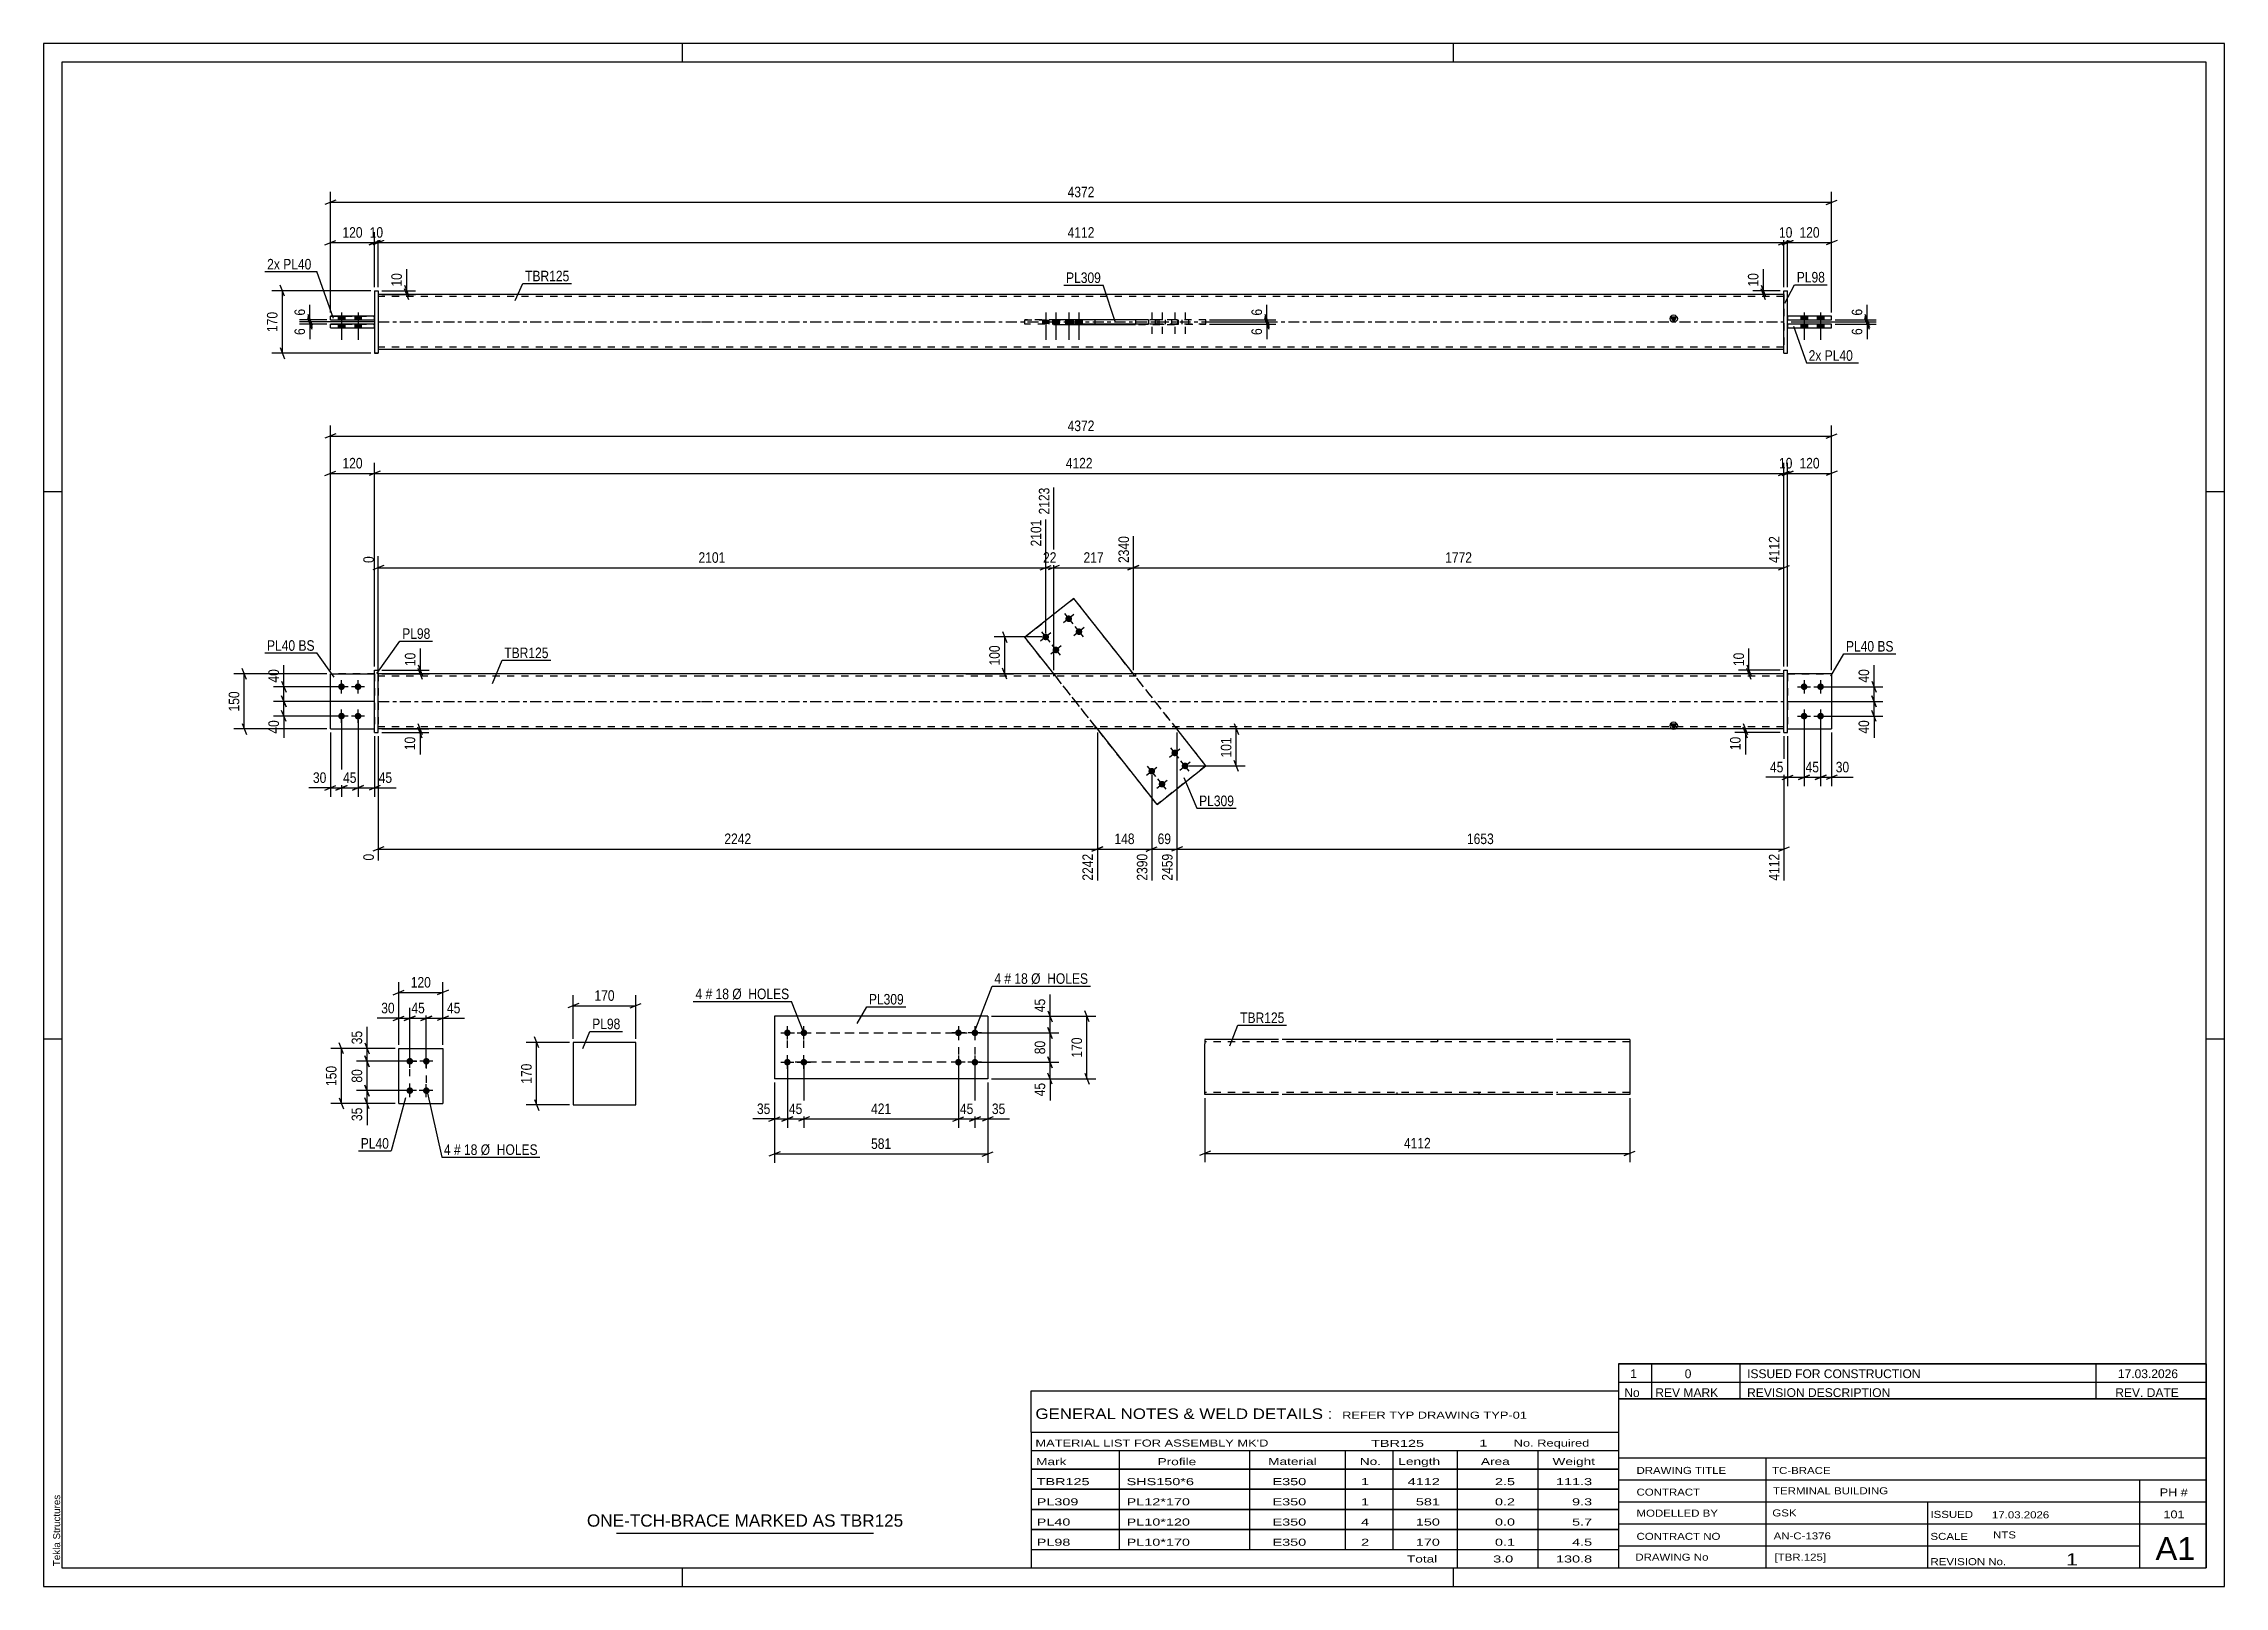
# Paper-space layout 'Layout1' of a CAD drawing. Header units: millimetres. Extents: x 0 to 594, y 0 to 420.
# The model-space entities are those that its viewports show. They can reach past a viewport. Long polylines and large blocks are cut down to what shows.
import ezdxf

# ---------------------------------------------------------------- set-up
doc = ezdxf.new("R2010")
doc.units = ezdxf.units.MM
doc.linetypes.add('DXK_LINE_DOT2', pattern=[3.9198, 1.9599, -1.9599])
doc.linetypes.add('DXK_LINE_DOT3', pattern=[5.9187, 2.979, -0.9799, 0.9799, -0.9799])
doc.layers.add('Viewport layer', color=7, linetype='Continuous', plot=False)
doc.styles.add('Arial', font='ARIAL.TTF', dxfattribs={"height": 0.2})
doc.styles.add('Arial Narrow', font='ARIALN.TTF', dxfattribs={"height": 0.2})

# ---------------------------------------------------------------- blocks, each defined once
blk = doc.blocks.new('Unknown-580871473-1129')
at = {"color": 5, "linetype": 'Continuous'}
for p, q in [((594, 420), (0, 420)), ((0, 420), (0, 0)), ((174, 415), (174, 420)), ((384, 415), (384, 420)), ((594, 0), (594, 420)), ((589, 415), (5, 415)), ((5, 415), (5, 5)), ((589, 5), (589, 415)), ((5, 298), (0, 298)), ((594, 298), (589, 298)), ((5, 149), (0, 149)), ((594, 149), (589, 149)), ((0, 0), (594, 0)), ((5, 5), (589, 5)), ((174, 0), (174, 5)), ((384, 0), (384, 5))]:
    blk.add_line(p, q, dxfattribs=at)
at = {"color": 174, "linetype": 'Continuous', "style": 'Arial'}
blk.add_text('Tekla Structures', height=1.9102, rotation=90, dxfattribs=at).set_placement((4.5, 5.5))
blk = doc.blocks.new('Part-580871473-3516 - 3515')
at = {"color": 2, "linetype": 'Continuous'}
for p, q in [((257.17, 155.19), (199.08, 155.19)), ((199.08, 155.19), (199.08, 138.19)), ((257.17, 155.19), (257.17, 138.19)), ((257.17, 138.19), (199.08, 138.19))]:
    blk.add_line(p, q, dxfattribs=at)
blk = doc.blocks.new('Bolt-580871473-3517 - 3515')
at = {"linetype": 'Continuous'}
for points in [[(249.17, 149.79, -1), (249.17, 151.59, -1)], [(253.67, 149.79, -1), (253.67, 151.59, -1)], [(249.17, 141.79, -1), (249.17, 143.59, -1)], [(253.67, 141.79, -1), (253.67, 143.59, -1)]]:
    blk.add_hatch(color=1, dxfattribs=at).paths.add_polyline_path(points)
at = {"color": 1, "linetype": 'Continuous'}
for p, q in [((250.97, 150.69), (247.37, 150.69)), ((249.17, 152.49), (249.17, 148.89)), ((255.47, 150.69), (251.87, 150.69)), ((253.67, 152.49), (253.67, 148.89)), ((250.97, 142.69), (247.37, 142.69)), ((249.17, 144.49), (249.17, 140.89)), ((255.47, 142.69), (251.87, 142.69)), ((253.67, 144.49), (253.67, 140.89))]:
    blk.add_line(p, q, dxfattribs=at)
blk = doc.blocks.new('Bolt-580871473-3518 - 3515')
at = {"linetype": 'Continuous'}
for points in [[(202.58, 151.59, -1), (202.58, 149.79, -1)], [(207.08, 151.59, -1), (207.08, 149.79, -1)], [(202.58, 143.59, -1), (202.58, 141.79, -1)], [(207.08, 143.59, -1), (207.08, 141.79, -1)]]:
    blk.add_hatch(color=1, dxfattribs=at).paths.add_polyline_path(points)
at = {"color": 1, "linetype": 'Continuous'}
for p, q in [((200.78, 150.69), (204.38, 150.69)), ((202.58, 148.89), (202.58, 152.49)), ((205.28, 150.69), (208.88, 150.69)), ((207.08, 148.89), (207.08, 152.49)), ((200.78, 142.69), (204.38, 142.69)), ((202.58, 140.89), (202.58, 144.49)), ((205.28, 142.69), (208.88, 142.69)), ((207.08, 140.89), (207.08, 144.49))]:
    blk.add_line(p, q, dxfattribs=at)
blk = doc.blocks.new('Part-580871473-2165 - 2159')
at = {"color": 2, "linetype": 'Continuous'}
for p, q in [((96.74, 131.46), (96.74, 146.46)), ((96.74, 146.46), (108.74, 146.46)), ((108.74, 146.46), (108.74, 131.46)), ((96.74, 131.46), (96.74, 131.46)), ((96.74, 131.46), (108.74, 131.46)), ((108.74, 131.46), (108.74, 131.46))]:
    blk.add_line(p, q, dxfattribs=at)
at = {"color": 7, "linetype": 'DXK_LINE_DOT2'}
for p, q in [((96.74, 146.46), (108.74, 146.46)), ((96.74, 131.46), (108.74, 131.46))]:
    blk.add_line(p, q, dxfattribs=at)
blk = doc.blocks.new('Bolt-580871473-2198 - 2159')
at = {"linetype": 'Continuous'}
for points in [[(99.74, 143.86), (99.93, 143.84), (100.11, 143.78), (100.27, 143.69), (100.41, 143.56), (100.52, 143.41), (100.6, 143.24), (100.64, 143.05), (100.64, 142.87), (100.6, 142.68), (100.52, 142.51), (100.41, 142.36), (100.27, 142.23), (100.11, 142.14), (99.93, 142.08), (99.74, 142.06), (99.56, 142.08), (99.38, 142.14), (99.22, 142.23), (99.08, 142.36), (98.96, 142.51), (98.89, 142.68), (98.85, 142.87), (98.85, 143.05), (98.89, 143.24), (98.96, 143.41), (99.08, 143.56), (99.22, 143.69), (99.38, 143.78), (99.56, 143.84)], [(104.24, 143.86), (104.43, 143.84), (104.61, 143.78), (104.77, 143.69), (104.91, 143.56), (105.02, 143.41), (105.1, 143.24), (105.14, 143.05), (105.14, 142.87), (105.1, 142.68), (105.02, 142.51), (104.91, 142.36), (104.77, 142.23), (104.61, 142.14), (104.43, 142.08), (104.24, 142.06), (104.06, 142.08), (103.88, 142.14), (103.72, 142.23), (103.58, 142.36), (103.46, 142.51), (103.39, 142.68), (103.35, 142.87), (103.35, 143.05), (103.39, 143.24), (103.46, 143.41), (103.58, 143.56), (103.72, 143.69), (103.88, 143.78), (104.06, 143.84)], [(99.74, 135.86), (99.93, 135.84), (100.11, 135.78), (100.27, 135.69), (100.41, 135.56), (100.52, 135.41), (100.6, 135.24), (100.64, 135.05), (100.64, 134.87), (100.6, 134.68), (100.52, 134.51), (100.41, 134.36), (100.27, 134.23), (100.11, 134.14), (99.93, 134.08), (99.74, 134.06), (99.56, 134.08), (99.38, 134.14), (99.22, 134.23), (99.08, 134.36), (98.96, 134.51), (98.89, 134.68), (98.85, 134.87), (98.85, 135.05), (98.89, 135.24), (98.96, 135.41), (99.08, 135.56), (99.22, 135.69), (99.38, 135.78), (99.56, 135.84)], [(104.24, 135.86), (104.43, 135.84), (104.61, 135.78), (104.77, 135.69), (104.91, 135.56), (105.02, 135.41), (105.1, 135.24), (105.14, 135.05), (105.14, 134.87), (105.1, 134.68), (105.02, 134.51), (104.91, 134.36), (104.77, 134.23), (104.61, 134.14), (104.43, 134.08), (104.24, 134.06), (104.06, 134.08), (103.88, 134.14), (103.72, 134.23), (103.58, 134.36), (103.46, 134.51), (103.39, 134.68), (103.35, 134.87), (103.35, 135.05), (103.39, 135.24), (103.46, 135.41), (103.58, 135.56), (103.72, 135.69), (103.88, 135.78), (104.06, 135.84)]]:
    blk.add_hatch(color=1, dxfattribs=at).paths.add_polyline_path(points)
at = {"color": 1, "linetype": 'Continuous'}
for p, q in [((101.54, 142.96), (97.94, 142.96)), ((99.74, 141.16), (99.74, 144.76)), ((106.04, 142.96), (102.44, 142.96)), ((104.24, 141.16), (104.24, 144.76)), ((99.74, 133.16), (99.74, 136.76)), ((104.24, 133.16), (104.24, 136.76)), ((101.54, 134.96), (97.94, 134.96)), ((106.04, 134.96), (102.44, 134.96))]:
    blk.add_line(p, q, dxfattribs=at)
blk = doc.blocks.new('Bolt-580871473-1681 - 1671')
at = {"linetype": 'Continuous'}
for points in [[(81.14, 244.02), (80.95, 244.04), (80.77, 244.1), (80.61, 244.19), (80.47, 244.32), (80.36, 244.47), (80.28, 244.64), (80.25, 244.82), (80.25, 245.01), (80.28, 245.2), (80.36, 245.37), (80.47, 245.52), (80.61, 245.65), (80.77, 245.74), (80.95, 245.8), (81.14, 245.82), (81.33, 245.8), (81.51, 245.74), (81.67, 245.65), (81.81, 245.52), (81.92, 245.37), (82, 245.2), (82.04, 245.01), (82.04, 244.82), (82, 244.64), (81.92, 244.47), (81.81, 244.32), (81.67, 244.19), (81.51, 244.1), (81.33, 244.04)], [(85.64, 244.02), (85.45, 244.04), (85.27, 244.1), (85.11, 244.19), (84.97, 244.32), (84.86, 244.47), (84.78, 244.64), (84.75, 244.82), (84.75, 245.01), (84.78, 245.2), (84.86, 245.37), (84.97, 245.52), (85.11, 245.65), (85.27, 245.74), (85.45, 245.8), (85.64, 245.82), (85.83, 245.8), (86.01, 245.74), (86.17, 245.65), (86.31, 245.52), (86.42, 245.37), (86.5, 245.2), (86.54, 245.01), (86.54, 244.82), (86.5, 244.64), (86.42, 244.47), (86.31, 244.32), (86.17, 244.19), (86.01, 244.1), (85.83, 244.04)], [(81.14, 236.02), (80.95, 236.04), (80.77, 236.1), (80.61, 236.19), (80.47, 236.32), (80.36, 236.47), (80.28, 236.64), (80.25, 236.82), (80.25, 237.01), (80.28, 237.2), (80.36, 237.37), (80.47, 237.52), (80.61, 237.65), (80.77, 237.74), (80.95, 237.8), (81.14, 237.82), (81.33, 237.8), (81.51, 237.74), (81.67, 237.65), (81.81, 237.52), (81.92, 237.37), (82, 237.2), (82.04, 237.01), (82.04, 236.82), (82, 236.64), (81.92, 236.47), (81.81, 236.32), (81.67, 236.19), (81.51, 236.1), (81.33, 236.04)], [(85.64, 236.02), (85.45, 236.04), (85.27, 236.1), (85.11, 236.19), (84.97, 236.32), (84.86, 236.47), (84.78, 236.64), (84.75, 236.82), (84.75, 237.01), (84.78, 237.2), (84.86, 237.37), (84.97, 237.52), (85.11, 237.65), (85.27, 237.74), (85.45, 237.8), (85.64, 237.82), (85.83, 237.8), (86.01, 237.74), (86.17, 237.65), (86.31, 237.52), (86.42, 237.37), (86.5, 237.2), (86.54, 237.01), (86.54, 236.82), (86.5, 236.64), (86.42, 236.47), (86.31, 236.32), (86.17, 236.19), (86.01, 236.1), (85.83, 236.04)]]:
    blk.add_hatch(color=1, dxfattribs=at).paths.add_polyline_path(points)
at = {"color": 1, "linetype": 'Continuous'}
for p, q in [((82.94, 244.92), (79.34, 244.92)), ((81.14, 243.12), (81.14, 246.72)), ((87.44, 244.92), (83.84, 244.92)), ((85.64, 243.12), (85.64, 246.72)), ((81.14, 235.12), (81.14, 238.72)), ((85.64, 235.12), (85.64, 238.72)), ((82.94, 236.92), (79.34, 236.92)), ((87.44, 236.92), (83.84, 236.92))]:
    blk.add_line(p, q, dxfattribs=at)
blk = doc.blocks.new('Part-580871473-1687 - 1671')
at = {"color": 2, "linetype": 'Continuous'}
for p, q in [((280.58, 268.97), (267.24, 258.43)), ((280.58, 268.97), (280.58, 268.97)), ((296.83, 248.42), (280.58, 268.97)), ((275.15, 248.42), (267.24, 258.43)), ((267.24, 258.43), (267.24, 258.43)), ((303.27, 212.86), (287.02, 233.42)), ((316.6, 223.41), (308.69, 233.42)), ((303.27, 212.86), (316.6, 223.41)), ((316.6, 223.41), (316.6, 223.41)), ((303.27, 212.86), (303.27, 212.86))]:
    blk.add_line(p, q, dxfattribs=at)
at = {"color": 7, "linetype": 'DXK_LINE_DOT2'}
for p, q in [((267.24, 258.43), (280.58, 268.97)), ((316.6, 223.41), (280.58, 268.97)), ((303.27, 212.86), (267.24, 258.43)), ((287.02, 233.42), (275.15, 248.42)), ((308.69, 233.42), (296.83, 248.42)), ((316.6, 223.41), (303.27, 212.86))]:
    blk.add_line(p, q, dxfattribs=at)
blk = doc.blocks.new('Bolt-580871473-1679 - 1671')
at = {"linetype": 'Continuous'}
for points in [[(307.4, 226.33), (307.3, 226.49), (307.24, 226.67), (307.21, 226.86), (307.22, 227.04), (307.27, 227.23), (307.36, 227.39), (307.48, 227.54), (307.63, 227.65), (307.8, 227.74), (307.98, 227.78), (308.17, 227.79), (308.35, 227.76), (308.53, 227.69), (308.68, 227.59), (308.82, 227.45), (308.92, 227.29), (308.98, 227.12), (309.01, 226.93), (309, 226.74), (308.95, 226.56), (308.86, 226.39), (308.74, 226.25), (308.59, 226.13), (308.42, 226.05), (308.24, 226), (308.05, 225.99), (307.87, 226.03), (307.69, 226.1), (307.54, 226.2)], [(301.13, 221.37), (301.03, 221.53), (300.96, 221.71), (300.94, 221.89), (300.95, 222.08), (301, 222.26), (301.09, 222.43), (301.21, 222.57), (301.35, 222.69), (301.52, 222.77), (301.7, 222.82), (301.89, 222.83), (302.08, 222.8), (302.25, 222.73), (302.41, 222.62), (302.54, 222.49), (302.64, 222.33), (302.71, 222.15), (302.73, 221.97), (302.72, 221.78), (302.67, 221.6), (302.58, 221.43), (302.46, 221.29), (302.32, 221.17), (302.15, 221.09), (301.97, 221.04), (301.78, 221.03), (301.59, 221.06), (301.42, 221.13), (301.26, 221.24)], [(310.2, 222.8), (310.09, 222.96), (310.03, 223.14), (310, 223.33), (310.01, 223.51), (310.07, 223.7), (310.15, 223.86), (310.27, 224.01), (310.42, 224.12), (310.59, 224.21), (310.77, 224.25), (310.96, 224.26), (311.14, 224.23), (311.32, 224.16), (311.48, 224.06), (311.61, 223.92), (311.71, 223.76), (311.77, 223.59), (311.8, 223.4), (311.79, 223.21), (311.74, 223.03), (311.65, 222.86), (311.53, 222.72), (311.38, 222.6), (311.21, 222.52), (311.03, 222.47), (310.84, 222.47), (310.66, 222.5), (310.48, 222.57), (310.33, 222.67)], [(303.92, 217.84), (303.82, 218), (303.75, 218.18), (303.73, 218.36), (303.74, 218.55), (303.79, 218.73), (303.88, 218.9), (304, 219.04), (304.14, 219.16), (304.31, 219.25), (304.5, 219.29), (304.68, 219.3), (304.87, 219.27), (305.04, 219.2), (305.2, 219.09), (305.33, 218.96), (305.43, 218.8), (305.5, 218.62), (305.53, 218.44), (305.51, 218.25), (305.46, 218.07), (305.38, 217.9), (305.26, 217.76), (305.11, 217.64), (304.94, 217.56), (304.76, 217.51), (304.57, 217.5), (304.38, 217.53), (304.21, 217.6), (304.05, 217.71)]]:
    blk.add_hatch(color=1, dxfattribs=at).paths.add_polyline_path(points)
at = {"color": 1, "linetype": 'Continuous'}
for p, q in [((306.7, 225.78), (309.52, 228.01)), ((309.23, 225.48), (306.99, 228.3)), ((300.42, 220.81), (303.25, 223.05)), ((302.95, 220.52), (300.72, 223.34)), ((305.74, 216.99), (303.51, 219.81)), ((309.49, 222.25), (312.31, 224.48)), ((312.02, 221.95), (309.79, 224.78)), ((303.21, 217.28), (306.04, 219.52))]:
    blk.add_line(p, q, dxfattribs=at)
blk = doc.blocks.new('Bolt-580871473-1680 - 1671')
at = {"linetype": 'Continuous'}
for points in [[(279.92, 263.99), (280.02, 263.83), (280.09, 263.66), (280.12, 263.47), (280.1, 263.28), (280.05, 263.1), (279.97, 262.93), (279.85, 262.79), (279.7, 262.67), (279.53, 262.59), (279.35, 262.54), (279.16, 262.54), (278.97, 262.57), (278.8, 262.64), (278.64, 262.74), (278.51, 262.88), (278.41, 263.03), (278.34, 263.21), (278.32, 263.4), (278.33, 263.58), (278.38, 263.77), (278.47, 263.93), (278.59, 264.08), (278.74, 264.19), (278.9, 264.28), (279.09, 264.32), (279.27, 264.33), (279.46, 264.3), (279.63, 264.23), (279.79, 264.13)], [(273.65, 259.03), (273.75, 258.87), (273.81, 258.69), (273.84, 258.51), (273.83, 258.32), (273.78, 258.14), (273.69, 257.97), (273.57, 257.83), (273.42, 257.71), (273.25, 257.63), (273.07, 257.58), (272.88, 257.57), (272.7, 257.61), (272.52, 257.67), (272.37, 257.78), (272.24, 257.91), (272.14, 258.07), (272.07, 258.25), (272.04, 258.44), (272.05, 258.62), (272.11, 258.8), (272.19, 258.97), (272.31, 259.12), (272.46, 259.23), (272.63, 259.32), (272.81, 259.36), (273, 259.37), (273.18, 259.34), (273.36, 259.27), (273.52, 259.16)], [(276.44, 255.5), (276.54, 255.34), (276.6, 255.16), (276.63, 254.98), (276.62, 254.79), (276.57, 254.61), (276.48, 254.44), (276.36, 254.3), (276.21, 254.18), (276.05, 254.1), (275.86, 254.05), (275.68, 254.04), (275.49, 254.08), (275.31, 254.14), (275.16, 254.25), (275.03, 254.38), (274.93, 254.54), (274.86, 254.72), (274.83, 254.91), (274.85, 255.09), (274.9, 255.27), (274.98, 255.44), (275.1, 255.59), (275.25, 255.7), (275.42, 255.79), (275.6, 255.83), (275.79, 255.84), (275.98, 255.81), (276.15, 255.74), (276.31, 255.63)], [(282.71, 260.46), (282.81, 260.3), (282.88, 260.13), (282.91, 259.94), (282.9, 259.75), (282.84, 259.57), (282.76, 259.4), (282.64, 259.26), (282.49, 259.14), (282.32, 259.06), (282.14, 259.01), (281.95, 259.01), (281.76, 259.04), (281.59, 259.11), (281.43, 259.21), (281.3, 259.35), (281.2, 259.5), (281.14, 259.68), (281.11, 259.87), (281.12, 260.05), (281.17, 260.24), (281.26, 260.4), (281.38, 260.55), (281.53, 260.66), (281.7, 260.75), (281.88, 260.79), (282.07, 260.8), (282.25, 260.77), (282.43, 260.7), (282.58, 260.6)]]:
    blk.add_hatch(color=1, dxfattribs=at).paths.add_polyline_path(points)
at = {"color": 1, "linetype": 'Continuous'}
for p, q in [((280.63, 264.55), (277.8, 262.32)), ((278.1, 264.85), (280.33, 262.02)), ((274.35, 259.59), (271.53, 257.36)), ((271.83, 259.88), (274.06, 257.06)), ((277.14, 256.06), (274.32, 253.83)), ((274.62, 256.35), (276.85, 253.53)), ((283.42, 261.02), (280.6, 258.79)), ((280.89, 261.32), (283.12, 258.49))]:
    blk.add_line(p, q, dxfattribs=at)
blk = doc.blocks.new('Bolt-580871473-1682 - 1671')
at = {"linetype": 'Continuous'}
for points in [[(479.51, 245.82), (479.7, 245.8), (479.88, 245.74), (480.04, 245.65), (480.18, 245.52), (480.29, 245.37), (480.37, 245.2), (480.41, 245.01), (480.41, 244.82), (480.37, 244.64), (480.29, 244.47), (480.18, 244.32), (480.04, 244.19), (479.88, 244.1), (479.7, 244.04), (479.51, 244.02), (479.33, 244.04), (479.15, 244.1), (478.98, 244.19), (478.84, 244.32), (478.73, 244.47), (478.66, 244.64), (478.62, 244.82), (478.62, 245.01), (478.66, 245.2), (478.73, 245.37), (478.84, 245.52), (478.98, 245.65), (479.15, 245.74), (479.33, 245.8)], [(484.01, 245.82), (484.2, 245.8), (484.38, 245.74), (484.54, 245.65), (484.68, 245.52), (484.79, 245.37), (484.87, 245.2), (484.91, 245.01), (484.91, 244.82), (484.87, 244.64), (484.79, 244.47), (484.68, 244.32), (484.54, 244.19), (484.38, 244.1), (484.2, 244.04), (484.01, 244.02), (483.83, 244.04), (483.65, 244.1), (483.48, 244.19), (483.34, 244.32), (483.23, 244.47), (483.16, 244.64), (483.12, 244.82), (483.12, 245.01), (483.16, 245.2), (483.23, 245.37), (483.34, 245.52), (483.48, 245.65), (483.65, 245.74), (483.83, 245.8)], [(479.51, 237.82), (479.7, 237.8), (479.88, 237.74), (480.04, 237.65), (480.18, 237.52), (480.29, 237.37), (480.37, 237.2), (480.41, 237.01), (480.41, 236.82), (480.37, 236.64), (480.29, 236.47), (480.18, 236.32), (480.04, 236.19), (479.88, 236.1), (479.7, 236.04), (479.51, 236.02), (479.33, 236.04), (479.15, 236.1), (478.98, 236.19), (478.84, 236.32), (478.73, 236.47), (478.66, 236.64), (478.62, 236.82), (478.62, 237.01), (478.66, 237.2), (478.73, 237.37), (478.84, 237.52), (478.98, 237.65), (479.15, 237.74), (479.33, 237.8)], [(484.01, 237.82), (484.2, 237.8), (484.38, 237.74), (484.54, 237.65), (484.68, 237.52), (484.79, 237.37), (484.87, 237.2), (484.91, 237.01), (484.91, 236.82), (484.87, 236.64), (484.79, 236.47), (484.68, 236.32), (484.54, 236.19), (484.38, 236.1), (484.2, 236.04), (484.01, 236.02), (483.83, 236.04), (483.65, 236.1), (483.48, 236.19), (483.34, 236.32), (483.23, 236.47), (483.16, 236.64), (483.12, 236.82), (483.12, 237.01), (483.16, 237.2), (483.23, 237.37), (483.34, 237.52), (483.48, 237.65), (483.65, 237.74), (483.83, 237.8)]]:
    blk.add_hatch(color=1, dxfattribs=at).paths.add_polyline_path(points)
at = {"color": 1, "linetype": 'Continuous'}
for p, q in [((477.71, 244.92), (481.31, 244.92)), ((479.51, 246.72), (479.51, 243.12)), ((482.21, 244.92), (485.81, 244.92)), ((484.01, 246.72), (484.01, 243.12)), ((479.51, 238.72), (479.51, 235.12)), ((484.01, 238.72), (484.01, 235.12)), ((477.71, 236.92), (481.31, 236.92)), ((482.21, 236.92), (485.81, 236.92))]:
    blk.add_line(p, q, dxfattribs=at)
blk = doc.blocks.new('Part-580871473-1692 - 1671')
at = {"color": 2, "linetype": 'Continuous'}
for p, q in [((90.14, 249.42), (91.14, 249.42)), ((90.14, 232.42), (90.14, 249.42)), ((91.14, 232.42), (91.14, 249.42)), ((90.14, 232.42), (91.14, 232.42)), ((90.14, 232.42), (91.14, 232.42))]:
    blk.add_line(p, q, dxfattribs=at)
at = {"color": 7, "linetype": 'DXK_LINE_DOT2'}
for p, q in [((90.14, 249.42), (91.14, 249.42)), ((90.14, 232.42), (90.14, 232.42)), ((90.14, 232.42), (90.14, 232.42)), ((91.14, 232.42), (91.14, 232.42)), ((91.14, 232.42), (91.14, 232.42))]:
    blk.add_line(p, q, dxfattribs=at)
blk = doc.blocks.new('Part-580871473-1697 - 1671')
at = {"color": 7, "linetype": 'DXK_LINE_DOT2'}
for p, q in [((78.14, 233.42), (78.14, 248.42)), ((78.14, 248.42), (90.14, 248.42)), ((90.14, 248.42), (78.14, 248.42)), ((90.14, 248.42), (90.14, 233.42)), ((78.14, 233.42), (78.14, 233.42)), ((78.14, 233.42), (90.14, 233.42)), ((78.14, 233.42), (90.14, 233.42)), ((90.14, 233.42), (90.14, 233.42))]:
    blk.add_line(p, q, dxfattribs=at)
blk = doc.blocks.new('Part-580871473-1702 - 1671')
at = {"color": 2, "linetype": 'Continuous'}
for p, q in [((78.14, 233.42), (78.14, 248.42)), ((78.14, 248.42), (90.14, 248.42)), ((78.14, 233.42), (78.14, 233.42)), ((78.14, 233.42), (90.14, 233.42))]:
    blk.add_line(p, q, dxfattribs=at)
at = {"color": 7, "linetype": 'DXK_LINE_DOT2'}
for p, q in [((90.14, 248.42), (78.14, 248.42)), ((90.14, 248.42), (90.14, 233.42)), ((78.14, 233.42), (78.14, 233.42)), ((78.14, 233.42), (90.14, 233.42)), ((90.14, 233.42), (90.14, 233.42))]:
    blk.add_line(p, q, dxfattribs=at)
blk = doc.blocks.new('Part-580871473-1703 - 1671')
at = {"color": 2, "linetype": 'Continuous'}
for p, q in [((474.01, 249.42), (475.01, 249.42)), ((474.01, 232.42), (474.01, 249.42)), ((475.01, 232.42), (475.01, 249.42)), ((474.01, 232.42), (475.01, 232.42)), ((474.01, 232.42), (475.01, 232.42))]:
    blk.add_line(p, q, dxfattribs=at)
at = {"color": 7, "linetype": 'DXK_LINE_DOT2'}
for p, q in [((474.01, 249.42), (475.01, 249.42)), ((474.01, 232.42), (474.01, 232.42)), ((475.01, 232.42), (475.01, 232.42)), ((475.01, 232.42), (475.01, 232.42))]:
    blk.add_line(p, q, dxfattribs=at)
blk = doc.blocks.new('Part-580871473-1708 - 1671')
at = {"color": 7, "linetype": 'DXK_LINE_DOT2'}
for p, q in [((475.01, 248.42), (487.01, 248.42)), ((487.01, 248.42), (475.01, 248.42)), ((475.01, 248.42), (475.01, 248.42)), ((475.01, 248.42), (475.01, 233.42)), ((487.01, 248.42), (487.01, 248.42)), ((487.01, 248.42), (487.01, 233.42)), ((475.01, 233.42), (487.01, 233.42)), ((475.01, 233.42), (487.01, 233.42))]:
    blk.add_line(p, q, dxfattribs=at)
blk = doc.blocks.new('Part-580871473-1713 - 1671')
at = {"color": 2, "linetype": 'Continuous'}
for p, q in [((487.01, 248.42), (475.01, 248.42)), ((487.01, 248.42), (487.01, 248.42)), ((487.01, 248.42), (487.01, 233.42)), ((475.01, 233.42), (487.01, 233.42))]:
    blk.add_line(p, q, dxfattribs=at)
at = {"color": 7, "linetype": 'DXK_LINE_DOT2'}
for p, q in [((475.01, 248.42), (487.01, 248.42)), ((475.01, 248.42), (475.01, 248.42)), ((475.01, 248.42), (475.01, 233.42)), ((475.01, 233.42), (487.01, 233.42))]:
    blk.add_line(p, q, dxfattribs=at)
blk = doc.blocks.new('Part-580871473-1718 - 1671')
at = {"linetype": 'Continuous'}
blk.add_hatch(color=2, dxfattribs=at).paths.add_polyline_path([(444.01, 233.42), (443.21, 234.82), (444.81, 234.82)])
at = {"color": 2, "linetype": 'Continuous'}
for p, q in [((179.14, 248.42), (91.14, 248.42)), ((474.01, 248.42), (179.24, 248.42)), ((179.14, 233.42), (91.14, 233.42)), ((474.01, 233.42), (179.24, 233.42)), ((444.01, 233.42), (443.21, 234.82)), ((443.21, 234.82), (444.81, 234.82)), ((444.81, 234.82), (444.01, 233.42))]:
    blk.add_line(p, q, dxfattribs=at)
at = {"color": 7, "linetype": 'DXK_LINE_DOT2'}
for p, q in [((91.14, 248.42), (91.14, 233.42)), ((179.14, 247.82), (91.14, 247.82)), ((474.01, 247.82), (179.24, 247.82)), ((275.05, 248.42), (275.05, 247.82)), ((297.4, 248.42), (297.4, 247.82)), ((474.01, 233.42), (474.01, 248.42)), ((179.14, 234.02), (91.14, 234.02)), ((474.01, 234.02), (179.24, 234.02)), ((286.44, 233.42), (286.44, 234.02)), ((308.79, 233.42), (308.79, 234.02))]:
    blk.add_line(p, q, dxfattribs=at)
at = {"color": 7, "linetype": 'DXK_LINE_DOT3'}
for p, q in [((91.14, 240.92), (179.14, 240.92)), ((179.24, 240.92), (474.01, 240.92))]:
    blk.add_line(p, q, dxfattribs=at)
at = {"color": 2, "linetype": 'Continuous'}
blk.add_circle((444.01, 234.32), 1, dxfattribs=at)
blk = doc.blocks.new('Part-580871473-1455 - 1366')
at = {"linetype": 'Continuous'}
blk.add_hatch(color=2, dxfattribs=at).paths.add_polyline_path([(444.01, 344.23), (443.21, 345.63), (444.81, 345.63)])
at = {"color": 2, "linetype": 'Continuous'}
for p, q in [((179.14, 351.73), (91.14, 351.73)), ((474.01, 351.73), (179.24, 351.73)), ((275.05, 344.83), (275.05, 344.93)), ((275.05, 344.93), (275.05, 344.93)), ((275.05, 344.93), (297.4, 344.93)), ((286.44, 344.93), (286.44, 344.83)), ((297.4, 344.93), (297.4, 343.53)), ((444.01, 344.23), (443.21, 345.63)), ((443.21, 345.63), (444.81, 345.63)), ((444.81, 345.63), (444.01, 344.23)), ((275.05, 343.63), (275.05, 343.53)), ((275.05, 343.53), (297.4, 343.53)), ((286.44, 343.53), (286.44, 343.63)), ((179.14, 336.73), (91.14, 336.73)), ((474.01, 336.73), (179.24, 336.73))]:
    blk.add_line(p, q, dxfattribs=at)
at = {"color": 7, "linetype": 'DXK_LINE_DOT2'}
for p, q in [((91.14, 351.73), (91.14, 336.73)), ((179.14, 351.13), (91.14, 351.13)), ((474.01, 351.13), (179.24, 351.13)), ((474.01, 351.73), (474.01, 336.73)), ((275.05, 343.63), (275.05, 344.93)), ((275.05, 344.93), (297.4, 344.93)), ((286.44, 344.93), (308.79, 344.93)), ((286.44, 344.93), (286.44, 344.93)), ((286.44, 344.93), (308.79, 344.93)), ((286.44, 344.83), (286.44, 344.93)), ((286.44, 343.63), (286.44, 344.83)), ((308.79, 344.93), (308.79, 343.53)), ((275.05, 343.53), (297.4, 343.53)), ((286.44, 343.53), (286.44, 343.53)), ((286.44, 343.53), (286.44, 343.53)), ((308.79, 343.53), (286.44, 343.53)), ((286.44, 343.53), (308.79, 343.53)), ((179.14, 337.33), (91.14, 337.33)), ((474.01, 337.33), (179.24, 337.33))]:
    blk.add_line(p, q, dxfattribs=at)
at = {"color": 7, "linetype": 'DXK_LINE_DOT3'}
for p, q in [((91.14, 344.23), (179.14, 344.23)), ((179.24, 344.23), (474.01, 344.23))]:
    blk.add_line(p, q, dxfattribs=at)
at = {"color": 2, "linetype": 'Continuous'}
blk.add_circle((444.01, 345.13), 1, dxfattribs=at)
blk = doc.blocks.new('Part-580871473-1417 - 1366')
at = {"color": 2, "linetype": 'Continuous'}
for p, q in [((78.14, 342.63), (78.14, 343.63)), ((90.14, 343.63), (78.14, 343.63)), ((78.14, 342.63), (78.14, 342.63)), ((78.14, 342.63), (90.14, 342.63))]:
    blk.add_line(p, q, dxfattribs=at)
at = {"color": 7, "linetype": 'DXK_LINE_DOT2'}
for p, q in [((78.14, 343.63), (90.14, 343.63)), ((78.14, 342.63), (90.14, 342.63)), ((90.14, 342.63), (90.14, 343.63))]:
    blk.add_line(p, q, dxfattribs=at)
blk = doc.blocks.new('Bolt-580871473-1369 - 1366')
at = {"linetype": 'Continuous'}
for points in [[(480.41, 345.83), (478.61, 345.83), (478.61, 344.83), (480.41, 344.83)], [(480.41, 345.83), (478.61, 345.83), (478.61, 344.83), (480.41, 344.83)], [(484.91, 345.83), (483.11, 345.83), (483.11, 344.83), (484.91, 344.83)], [(484.91, 345.83), (483.11, 345.83), (483.11, 344.83), (484.91, 344.83)], [(480.41, 343.63), (478.61, 343.63), (478.61, 342.63), (480.41, 342.63)], [(480.41, 343.63), (478.61, 343.63), (478.61, 342.63), (480.41, 342.63)], [(484.91, 343.63), (483.11, 343.63), (483.11, 342.63), (484.91, 342.63)], [(484.91, 343.63), (483.11, 343.63), (483.11, 342.63), (484.91, 342.63)]]:
    blk.add_hatch(color=1, dxfattribs=at).paths.add_polyline_path(points)
at = {"color": 1, "linetype": 'Continuous'}
for p, q in [((478.61, 345.83), (478.61, 344.83)), ((478.61, 345.83), (478.61, 344.83)), ((479.51, 346.83), (479.51, 339.33)), ((479.51, 346.83), (479.51, 339.33)), ((480.41, 345.83), (480.41, 344.83)), ((480.41, 345.83), (480.41, 344.83)), ((483.11, 345.83), (483.11, 344.83)), ((483.11, 345.83), (483.11, 344.83)), ((484.01, 346.83), (484.01, 339.33)), ((484.01, 346.83), (484.01, 339.33)), ((484.91, 345.83), (484.91, 344.83)), ((484.91, 345.83), (484.91, 344.83)), ((478.61, 343.63), (478.61, 342.63)), ((478.61, 343.63), (478.61, 342.63)), ((480.41, 343.63), (480.41, 342.63)), ((480.41, 343.63), (480.41, 342.63)), ((483.11, 343.63), (483.11, 342.63)), ((483.11, 343.63), (483.11, 342.63)), ((484.91, 343.63), (484.91, 342.63)), ((484.91, 343.63), (484.91, 342.63))]:
    blk.add_line(p, q, dxfattribs=at)
blk = doc.blocks.new('Bolt-580871473-1434 - 1366')
at = {"color": 1, "linetype": 'DXK_LINE_DOT2'}
for p, q in [((300.94, 344.83), (300.94, 343.63)), ((301.84, 346.83), (301.84, 339.33)), ((302.74, 344.83), (302.74, 343.63)), ((303.73, 344.83), (303.73, 343.63)), ((304.63, 346.83), (304.63, 339.33)), ((305.53, 344.83), (305.53, 343.63)), ((307.21, 344.83), (307.21, 343.63)), ((308.11, 346.83), (308.11, 339.33)), ((309.01, 344.83), (309.01, 343.63)), ((310, 344.83), (310, 343.63)), ((310.9, 346.83), (310.9, 339.33)), ((311.8, 344.83), (311.8, 343.63))]:
    blk.add_line(p, q, dxfattribs=at)
blk = doc.blocks.new('Bolt-580871473-1370 - 1366')
at = {"linetype": 'Continuous'}
for points in [[(80.24, 344.83), (82.04, 344.83), (82.04, 345.83), (80.24, 345.83)], [(80.24, 344.83), (82.04, 344.83), (82.04, 345.83), (80.24, 345.83)], [(84.74, 344.83), (86.54, 344.83), (86.54, 345.83), (84.74, 345.83)], [(84.74, 344.83), (86.54, 344.83), (86.54, 345.83), (84.74, 345.83)], [(80.24, 342.63), (82.04, 342.63), (82.04, 343.63), (80.24, 343.63)], [(80.24, 342.63), (82.04, 342.63), (82.04, 343.63), (80.24, 343.63)], [(84.74, 342.63), (86.54, 342.63), (86.54, 343.63), (84.74, 343.63)], [(84.74, 342.63), (86.54, 342.63), (86.54, 343.63), (84.74, 343.63)]]:
    blk.add_hatch(color=1, dxfattribs=at).paths.add_polyline_path(points)
at = {"color": 1, "linetype": 'Continuous'}
for p, q in [((80.24, 345.83), (80.24, 344.83)), ((80.24, 345.83), (80.24, 344.83)), ((81.14, 346.83), (81.14, 339.33)), ((81.14, 346.83), (81.14, 339.33)), ((82.04, 345.83), (82.04, 344.83)), ((82.04, 345.83), (82.04, 344.83)), ((84.74, 345.83), (84.74, 344.83)), ((84.74, 345.83), (84.74, 344.83)), ((85.64, 346.83), (85.64, 339.33)), ((85.64, 346.83), (85.64, 339.33)), ((86.54, 345.83), (86.54, 344.83)), ((86.54, 345.83), (86.54, 344.83)), ((80.24, 343.63), (80.24, 342.63)), ((80.24, 343.63), (80.24, 342.63)), ((82.04, 343.63), (82.04, 342.63)), ((82.04, 343.63), (82.04, 342.63)), ((84.74, 343.63), (84.74, 342.63)), ((84.74, 343.63), (84.74, 342.63)), ((86.54, 343.63), (86.54, 342.63)), ((86.54, 343.63), (86.54, 342.63))]:
    blk.add_line(p, q, dxfattribs=at)
blk = doc.blocks.new('Part-580871473-1412 - 1366')
at = {"color": 2, "linetype": 'Continuous'}
for p, q in [((78.14, 344.83), (78.14, 345.83)), ((90.14, 345.83), (78.14, 345.83)), ((78.14, 344.83), (78.14, 344.83)), ((78.14, 344.83), (90.14, 344.83))]:
    blk.add_line(p, q, dxfattribs=at)
at = {"color": 7, "linetype": 'DXK_LINE_DOT2'}
for p, q in [((78.14, 345.83), (90.14, 345.83)), ((78.14, 344.83), (90.14, 344.83)), ((90.14, 344.83), (90.14, 345.83))]:
    blk.add_line(p, q, dxfattribs=at)
blk = doc.blocks.new('Part-580871473-1460 - 1366')
at = {"color": 2, "linetype": 'Continuous'}
for p, q in [((487.01, 343.63), (475.01, 343.63)), ((475.01, 342.63), (487.01, 342.63)), ((475.01, 342.63), (487.01, 342.63)), ((487.01, 342.63), (487.01, 343.63))]:
    blk.add_line(p, q, dxfattribs=at)
at = {"color": 7, "linetype": 'DXK_LINE_DOT2'}
for p, q in [((475.01, 343.63), (475.01, 342.63)), ((487.01, 343.63), (475.01, 343.63)), ((487.01, 342.63), (487.01, 342.63)), ((487.01, 342.63), (487.01, 342.63))]:
    blk.add_line(p, q, dxfattribs=at)
blk = doc.blocks.new('Part-580871473-1396 - 1366')
at = {"color": 2, "linetype": 'Continuous'}
for p, q in [((267.24, 343.63), (267.24, 344.83)), ((280.58, 343.63), (280.58, 344.83)), ((297.4, 344.83), (280.58, 344.83)), ((297.4, 343.63), (280.58, 343.63)), ((297.4, 343.63), (280.58, 343.63))]:
    blk.add_line(p, q, dxfattribs=at)
at = {"color": 7, "linetype": 'DXK_LINE_DOT2'}
for p, q in [((303.27, 344.83), (267.24, 344.83)), ((267.24, 344.83), (280.58, 344.83)), ((316.6, 344.83), (297.4, 344.83)), ((303.27, 343.63), (303.27, 344.83)), ((316.6, 344.83), (303.27, 344.83)), ((316.6, 343.63), (316.6, 344.83)), ((280.58, 343.63), (267.24, 343.63)), ((280.58, 343.63), (267.24, 343.63)), ((303.27, 343.63), (297.4, 343.63)), ((316.6, 343.63), (297.4, 343.63)), ((303.27, 343.63), (316.6, 343.63))]:
    blk.add_line(p, q, dxfattribs=at)
blk = doc.blocks.new('Part-580871473-1397 - 1366')
at = {"color": 2, "linetype": 'Continuous'}
for p, q in [((90.14, 352.73), (91.14, 352.73)), ((90.14, 352.73), (90.14, 335.73)), ((91.14, 352.73), (91.14, 335.73)), ((90.14, 335.73), (91.14, 335.73)), ((91.14, 335.73), (90.14, 335.73))]:
    blk.add_line(p, q, dxfattribs=at)
at = {"color": 7, "linetype": 'DXK_LINE_DOT2'}
for p, q in [((90.14, 352.73), (91.14, 352.73)), ((91.14, 352.73), (91.14, 352.73)), ((90.14, 335.73), (90.14, 335.73)), ((90.14, 335.73), (90.14, 335.73)), ((91.14, 335.73), (91.14, 335.73)), ((91.14, 335.73), (91.14, 335.73))]:
    blk.add_line(p, q, dxfattribs=at)
blk = doc.blocks.new('Part-580871473-1432 - 1366')
at = {"color": 2, "linetype": 'Continuous'}
for p, q in [((474.01, 335.73), (474.01, 352.73)), ((474.01, 352.73), (475.01, 352.73)), ((475.01, 335.73), (475.01, 352.73)), ((474.01, 335.73), (475.01, 335.73)), ((474.01, 335.73), (475.01, 335.73))]:
    blk.add_line(p, q, dxfattribs=at)
at = {"color": 7, "linetype": 'DXK_LINE_DOT2'}
for p, q in [((474.01, 352.73), (474.01, 352.73)), ((474.01, 352.73), (475.01, 352.73)), ((474.01, 335.73), (474.01, 335.73)), ((475.01, 335.73), (475.01, 335.73)), ((475.01, 335.73), (475.01, 335.73))]:
    blk.add_line(p, q, dxfattribs=at)
blk = doc.blocks.new('Bolt-580871473-1435 - 1366')
at = {"linetype": 'Continuous'}
for points in [[(273.84, 344.83), (272.04, 344.83), (272.04, 343.63), (273.84, 343.63)], [(276.63, 344.83), (274.83, 344.83), (274.83, 343.63), (276.63, 343.63)], [(280.12, 344.83), (278.32, 344.83), (278.32, 343.63), (280.12, 343.63)], [(282.91, 344.83), (281.11, 344.83), (281.11, 343.63), (282.91, 343.63)]]:
    blk.add_hatch(color=1, dxfattribs=at).paths.add_polyline_path(points)
at = {"color": 1, "linetype": 'Continuous'}
for p, q in [((272.04, 344.83), (272.04, 343.63)), ((272.94, 346.83), (272.94, 339.33)), ((273.84, 344.83), (273.84, 343.63)), ((274.83, 344.83), (274.83, 343.63)), ((275.73, 346.83), (275.73, 339.33)), ((276.63, 344.83), (276.63, 343.63)), ((278.32, 344.83), (278.32, 343.63)), ((279.22, 346.83), (279.22, 339.33)), ((280.12, 344.83), (280.12, 343.63)), ((281.11, 344.83), (281.11, 343.63)), ((282.01, 346.83), (282.01, 339.33)), ((282.91, 344.83), (282.91, 343.63))]:
    blk.add_line(p, q, dxfattribs=at)
blk = doc.blocks.new('Part-580871473-1465 - 1366')
at = {"color": 2, "linetype": 'Continuous'}
for p, q in [((487.01, 345.83), (475.01, 345.83)), ((475.01, 344.83), (487.01, 344.83)), ((475.01, 344.83), (487.01, 344.83)), ((487.01, 344.83), (487.01, 345.83))]:
    blk.add_line(p, q, dxfattribs=at)
at = {"color": 7, "linetype": 'DXK_LINE_DOT2'}
for p, q in [((475.01, 345.83), (475.01, 344.83)), ((487.01, 345.83), (475.01, 345.83)), ((487.01, 344.83), (487.01, 344.83)), ((487.01, 344.83), (487.01, 344.83))]:
    blk.add_line(p, q, dxfattribs=at)
blk = doc.blocks.new('Part-580871473-2402 - 2396')
at = {"color": 2, "linetype": 'Continuous'}
for p, q in [((161.28, 148.07), (144.28, 148.07)), ((144.28, 148.07), (144.28, 131.07)), ((161.28, 131.07), (161.28, 148.07)), ((144.28, 131.07), (161.28, 131.07))]:
    blk.add_line(p, q, dxfattribs=at)
blk = doc.blocks.new('Part-580871473-2435 - 2427')
at = {"color": 2, "linetype": 'Continuous'}
for p, q in [((336.32, 148.87), (316.32, 148.87)), ((316.32, 148.87), (316.32, 147.67)), ((411.05, 148.87), (337.32, 148.87)), ((432.05, 148.87), (412.05, 148.87)), ((432.05, 148.87), (432.05, 148.78)), ((432.05, 148.78), (432.05, 147.67)), ((316.32, 134.62), (316.32, 147.67)), ((432.05, 147.67), (432.05, 133.87)), ((316.32, 133.97), (316.32, 134.62)), ((316.32, 133.87), (316.32, 133.97)), ((336.32, 133.87), (316.32, 133.87)), ((411.05, 133.87), (337.32, 133.87)), ((432.05, 133.87), (412.05, 133.87))]:
    blk.add_line(p, q, dxfattribs=at)
at = {"color": 7, "linetype": 'DXK_LINE_DOT2'}
for p, q in [((357.32, 148.87), (357.32, 148.27)), ((379.67, 148.87), (379.67, 148.27)), ((432.05, 148.52), (432.05, 147.67)), ((336.32, 148.27), (316.32, 148.27)), ((411.05, 148.27), (337.32, 148.27)), ((432.05, 148.27), (412.05, 148.27)), ((316.32, 134.62), (316.32, 134.23)), ((316.32, 134.47), (316.32, 134.52)), ((336.32, 134.47), (316.32, 134.47)), ((316.32, 133.87), (316.32, 133.87)), ((411.05, 134.47), (337.32, 134.47)), ((368.71, 133.87), (368.71, 134.47)), ((391.05, 133.87), (391.05, 134.47)), ((432.05, 134.47), (412.05, 134.47)), ((432.05, 134.52), (432.05, 134.62)), ((432.05, 134.47), (432.05, 134.52)), ((432.05, 134.47), (432.05, 134.52))]:
    blk.add_line(p, q, dxfattribs=at)
blk = doc.blocks.new('Rectangle-580871473-3698 - 3515')
at = {"color": 1, "linetype": 'DXK_LINE_DOT2'}
blk.add_lwpolyline([(202.58, 150.69), (253.67, 150.69), (253.67, 142.69), (202.58, 142.69), (202.58, 150.69)], close=True, dxfattribs=at)
blk = doc.blocks.new('Rectangle-580871473-2382 - 2159')
at = {"color": 1, "linetype": 'DXK_LINE_DOT2'}
blk.add_lwpolyline([(99.74, 142.96), (104.24, 142.96), (104.24, 134.96), (99.74, 134.96), (99.74, 142.96)], close=True, dxfattribs=at)
blk = doc.blocks.new('Rectangle-580871473-3708 - 3515')
at = {"color": 1, "linetype": 'DXK_LINE_DOT2'}
blk.add_lwpolyline([(207.08, 150.69), (249.17, 150.69), (249.17, 142.69), (207.08, 142.69), (207.08, 150.69)], close=True, dxfattribs=at)
blk = doc.blocks.new('StraightDimension-580871473-3676 - 3515')
at = {"color": 7, "linetype": 'Continuous'}
for p, q in [((258.17, 155.19), (276.55, 155.19)), ((273.55, 156.69), (274.75, 153.69)), ((274.15, 150.69), (274.15, 155.19)), ((254.67, 150.69), (276.55, 150.69)), ((274.75, 149.19), (273.55, 152.19))]:
    blk.add_line(p, q, dxfattribs=at)
at = {"color": 0}
blk.add_wipeout([(273.4, 160.57), (269.2, 160.57), (269.2, 155.72), (273.4, 155.72)], dxfattribs=at)
at = {"color": 7, "linetype": 'Continuous'}
blk.add_line((274.15, 155.19), (274.15, 161.1), dxfattribs=at)
blk.add_line((274.15, 155.19), (274.15, 161.1), dxfattribs=at)
at = {"color": 3, "style": 'Arial Narrow'}
blk.add_text('45', height=2.863, rotation=90.00021, dxfattribs=at).set_placement((272.8, 156.32))
blk = doc.blocks.new('StraightDimension-580871473-3522 - 3515')
at = {"color": 7, "linetype": 'Continuous'}
for p, q in [((253.67, 141.69), (253.67, 124.84)), ((257.17, 137.19), (257.17, 124.84)), ((252.17, 126.64), (255.17, 127.84)), ((253.67, 127.24), (257.17, 127.24)), ((258.67, 127.84), (255.67, 126.64))]:
    blk.add_line(p, q, dxfattribs=at)
at = {"color": 0}
blk.add_wipeout([(262.55, 127.99), (262.55, 132.19), (257.69, 132.19), (257.69, 127.99)], dxfattribs=at)
at = {"color": 7, "linetype": 'Continuous'}
blk.add_line((257.17, 127.24), (263.07, 127.24), dxfattribs=at)
blk.add_line((257.17, 127.24), (263.07, 127.24), dxfattribs=at)
at = {"color": 3, "style": 'Arial Narrow'}
blk.add_text('35', height=2.863, dxfattribs=at).set_placement((258.29, 128.59))
blk = doc.blocks.new('StraightDimension-580871473-3523 - 3515')
at = {"color": 7, "linetype": 'Continuous'}
for p, q in [((249.17, 141.69), (249.17, 124.84)), ((253.67, 141.69), (253.67, 124.84)), ((247.67, 126.64), (250.67, 127.84)), ((249.17, 127.24), (253.67, 127.24)), ((255.17, 127.84), (252.17, 126.64))]:
    blk.add_line(p, q, dxfattribs=at)
at = {"color": 0}
blk.add_wipeout([(253.85, 127.99), (253.85, 132.19), (248.99, 132.19), (248.99, 127.99)], dxfattribs=at)
at = {"color": 3, "style": 'Arial Narrow'}
blk.add_text('45', height=2.863, dxfattribs=at).set_placement((249.59, 128.59))
blk = doc.blocks.new('StraightDimension-580871473-3524 - 3515')
at = {"color": 7, "linetype": 'Continuous'}
for p, q in [((207.08, 141.69), (207.08, 124.84)), ((249.17, 141.69), (249.17, 124.84)), ((208.58, 127.84), (205.58, 126.64)), ((207.08, 127.24), (249.17, 127.24)), ((247.67, 126.64), (250.67, 127.84))]:
    blk.add_line(p, q, dxfattribs=at)
at = {"color": 0}
blk.add_wipeout([(231.47, 127.99), (231.47, 132.19), (224.78, 132.19), (224.78, 127.99)], dxfattribs=at)
at = {"color": 3, "style": 'Arial Narrow'}
blk.add_text('421', height=2.863, dxfattribs=at).set_placement((225.38, 128.59))
blk = doc.blocks.new('StraightDimension-580871473-3525 - 3515')
at = {"color": 7, "linetype": 'Continuous'}
for p, q in [((202.58, 141.69), (202.58, 124.84)), ((207.08, 141.69), (207.08, 124.84)), ((201.08, 126.64), (204.08, 127.84)), ((202.58, 127.24), (207.08, 127.24)), ((208.58, 127.84), (205.58, 126.64))]:
    blk.add_line(p, q, dxfattribs=at)
at = {"color": 0}
blk.add_wipeout([(207.26, 127.99), (207.26, 132.19), (202.41, 132.19), (202.41, 127.99)], dxfattribs=at)
at = {"color": 3, "style": 'Arial Narrow'}
blk.add_text('45', height=2.863, dxfattribs=at).set_placement((203.01, 128.59))
blk = doc.blocks.new('StraightDimension-580871473-3526 - 3515')
at = {"color": 7, "linetype": 'Continuous'}
for p, q in [((199.08, 137.19), (199.08, 124.84)), ((202.58, 141.69), (202.58, 124.84)), ((197.58, 126.64), (200.58, 127.84)), ((199.08, 127.24), (202.58, 127.24)), ((204.08, 127.84), (201.08, 126.64))]:
    blk.add_line(p, q, dxfattribs=at)
at = {"color": 0}
blk.add_wipeout([(198.56, 127.99), (198.56, 132.19), (193.7, 132.19), (193.7, 127.99)], dxfattribs=at)
at = {"color": 7, "linetype": 'Continuous'}
blk.add_line((199.08, 127.24), (193.18, 127.24), dxfattribs=at)
blk.add_line((199.08, 127.24), (193.18, 127.24), dxfattribs=at)
at = {"color": 3, "style": 'Arial Narrow'}
blk.add_text('35', height=2.863, dxfattribs=at).set_placement((194.3, 128.59))
blk = doc.blocks.new('StraightDimension-580871473-3542 - 3515')
at = {"color": 7, "linetype": 'Continuous'}
for p, q in [((199.08, 137.19), (199.08, 115.34)), ((257.17, 137.19), (257.17, 115.34)), ((200.58, 118.34), (197.58, 117.14)), ((199.08, 117.74), (257.17, 117.74)), ((255.67, 117.14), (258.67, 118.34))]:
    blk.add_line(p, q, dxfattribs=at)
at = {"color": 0}
blk.add_wipeout([(231.47, 118.49), (231.47, 122.69), (224.78, 122.69), (224.78, 118.49)], dxfattribs=at)
at = {"color": 3, "style": 'Arial Narrow'}
blk.add_text('581', height=2.863, dxfattribs=at).set_placement((225.38, 119.09))
blk = doc.blocks.new('StraightDimension-580871473-3562 - 3515')
at = {"color": 7, "linetype": 'Continuous'}
for p, q in [((258.17, 155.19), (286.59, 155.19)), ((284.79, 153.69), (283.59, 156.69)), ((284.19, 138.19), (284.19, 155.19)), ((258.17, 138.19), (286.59, 138.19)), ((283.59, 139.69), (284.79, 136.69))]:
    blk.add_line(p, q, dxfattribs=at)
at = {"color": 0}
blk.add_wipeout([(283.44, 150.04), (279.24, 150.04), (279.24, 143.35), (283.44, 143.35)], dxfattribs=at)
at = {"color": 3, "style": 'Arial Narrow'}
blk.add_text('170', height=2.863, rotation=90.00021, dxfattribs=at).set_placement((282.84, 143.95))
blk = doc.blocks.new('StraightDimension-580871473-3677 - 3515')
at = {"color": 7, "linetype": 'Continuous'}
for p, q in [((254.67, 150.69), (276.55, 150.69)), ((273.55, 152.19), (274.75, 149.19)), ((274.15, 142.69), (274.15, 150.69)), ((254.67, 142.69), (276.55, 142.69)), ((274.75, 141.19), (273.55, 144.19))]:
    blk.add_line(p, q, dxfattribs=at)
at = {"color": 0}
blk.add_wipeout([(273.4, 149.12), (269.2, 149.12), (269.2, 144.27), (273.4, 144.27)], dxfattribs=at)
at = {"color": 3, "style": 'Arial Narrow'}
blk.add_text('80', height=2.863, rotation=90.00021, dxfattribs=at).set_placement((272.8, 144.87))
blk = doc.blocks.new('StraightDimension-580871473-3678 - 3515')
at = {"color": 7, "linetype": 'Continuous'}
for p, q in [((254.67, 142.69), (276.55, 142.69)), ((273.55, 144.19), (274.75, 141.19)), ((274.15, 138.19), (274.15, 142.69)), ((258.17, 138.19), (276.55, 138.19)), ((274.75, 136.69), (273.55, 139.69))]:
    blk.add_line(p, q, dxfattribs=at)
at = {"color": 0}
blk.add_wipeout([(273.4, 137.67), (269.2, 137.67), (269.2, 132.81), (273.4, 132.81)], dxfattribs=at)
at = {"color": 7, "linetype": 'Continuous'}
blk.add_line((274.15, 138.19), (274.15, 132.29), dxfattribs=at)
blk.add_line((274.15, 138.19), (274.15, 132.29), dxfattribs=at)
at = {"color": 3, "style": 'Arial Narrow'}
blk.add_text('45', height=2.863, rotation=90.00021, dxfattribs=at).set_placement((272.8, 133.41))
blk = doc.blocks.new('StraightDimension-580871473-2275 - 2159')
at = {"color": 7, "linetype": 'Continuous'}
for p, q in [((95.74, 146.46), (85.26, 146.46)), ((98.74, 142.96), (85.26, 142.96)), ((87.51, 147.96), (88.71, 144.96)), ((88.71, 141.46), (87.51, 144.46)), ((88.11, 142.96), (88.11, 146.46))]:
    blk.add_line(p, q, dxfattribs=at)
at = {"color": 0}
blk.add_wipeout([(87.36, 151.84), (83.16, 151.84), (83.16, 146.98), (87.36, 146.98)], dxfattribs=at)
at = {"color": 7, "linetype": 'Continuous'}
blk.add_line((88.11, 146.46), (88.11, 152.37), dxfattribs=at)
blk.add_line((88.11, 146.46), (88.11, 152.37), dxfattribs=at)
at = {"color": 3, "style": 'Arial Narrow'}
blk.add_text('35', height=2.863, rotation=90.00021, dxfattribs=at).set_placement((86.76, 147.58))
blk = doc.blocks.new('StraightDimension-580871473-2298 - 2159')
at = {"color": 7, "linetype": 'Continuous'}
for p, q in [((98.74, 134.96), (85.26, 134.96)), ((95.74, 131.46), (85.26, 131.46)), ((87.51, 136.46), (88.71, 133.46)), ((88.71, 129.96), (87.51, 132.96)), ((88.11, 131.46), (88.11, 134.96))]:
    blk.add_line(p, q, dxfattribs=at)
at = {"color": 0}
blk.add_wipeout([(87.36, 130.93), (83.16, 130.93), (83.16, 126.08), (87.36, 126.08)], dxfattribs=at)
at = {"color": 7, "linetype": 'Continuous'}
blk.add_line((88.11, 131.46), (88.11, 125.55), dxfattribs=at)
blk.add_line((88.11, 131.46), (88.11, 125.55), dxfattribs=at)
at = {"color": 3, "style": 'Arial Narrow'}
blk.add_text('35', height=2.863, rotation=90.00021, dxfattribs=at).set_placement((86.76, 126.68))
blk = doc.blocks.new('StraightDimension-580871473-2329 - 2159')
at = {"color": 7, "linetype": 'Continuous'}
for p, q in [((102.74, 154.07), (105.74, 155.27)), ((104.24, 143.96), (104.24, 157.52)), ((104.24, 154.67), (108.74, 154.67)), ((110.24, 155.27), (107.24, 154.07)), ((108.74, 147.46), (108.74, 157.52))]:
    blk.add_line(p, q, dxfattribs=at)
at = {"color": 0}
blk.add_wipeout([(114.13, 155.42), (114.13, 159.62), (109.27, 159.62), (109.27, 155.42)], dxfattribs=at)
at = {"color": 7, "linetype": 'Continuous'}
blk.add_line((108.74, 154.67), (114.65, 154.67), dxfattribs=at)
blk.add_line((108.74, 154.67), (114.65, 154.67), dxfattribs=at)
at = {"color": 3, "style": 'Arial Narrow'}
blk.add_text('45', height=2.863, dxfattribs=at).set_placement((109.87, 156.02))
blk = doc.blocks.new('StraightDimension-580871473-2288 - 2159')
at = {"color": 7, "linetype": 'Continuous'}
for p, q in [((98.74, 142.96), (85.26, 142.96)), ((87.51, 144.46), (88.71, 141.46)), ((88.11, 134.96), (88.11, 142.96)), ((98.74, 134.96), (85.26, 134.96)), ((88.71, 133.46), (87.51, 136.46))]:
    blk.add_line(p, q, dxfattribs=at)
at = {"color": 0}
blk.add_wipeout([(87.36, 141.39), (83.16, 141.39), (83.16, 136.53), (87.36, 136.53)], dxfattribs=at)
at = {"color": 3, "style": 'Arial Narrow'}
blk.add_text('80', height=2.863, rotation=90.00021, dxfattribs=at).set_placement((86.76, 137.13))
blk = doc.blocks.new('StraightDimension-580871473-2312 - 2159')
at = {"color": 7, "linetype": 'Continuous'}
for p, q in [((95.74, 146.46), (78.26, 146.46)), ((81.71, 144.96), (80.51, 147.96)), ((81.11, 131.46), (81.11, 146.46)), ((95.74, 131.46), (78.26, 131.46)), ((80.51, 132.96), (81.71, 129.96))]:
    blk.add_line(p, q, dxfattribs=at)
at = {"color": 0}
blk.add_wipeout([(80.36, 142.3), (76.16, 142.3), (76.16, 135.62), (80.36, 135.62)], dxfattribs=at)
at = {"color": 3, "style": 'Arial Narrow'}
blk.add_text('150', height=2.863, rotation=90.00021, dxfattribs=at).set_placement((79.76, 136.22))
blk = doc.blocks.new('StraightDimension-580871473-2342 - 2159')
at = {"color": 7, "linetype": 'Continuous'}
for p, q in [((98.24, 154.07), (101.24, 155.27)), ((99.74, 143.96), (99.74, 157.52)), ((99.74, 154.67), (104.24, 154.67)), ((105.74, 155.27), (102.74, 154.07)), ((104.24, 143.96), (104.24, 157.52))]:
    blk.add_line(p, q, dxfattribs=at)
at = {"color": 0}
blk.add_wipeout([(104.42, 155.42), (104.42, 159.62), (99.57, 159.62), (99.57, 155.42)], dxfattribs=at)
at = {"color": 3, "style": 'Arial Narrow'}
blk.add_text('45', height=2.863, dxfattribs=at).set_placement((100.17, 156.02))
blk = doc.blocks.new('StraightDimension-580871473-2352 - 2159')
at = {"color": 7, "linetype": 'Continuous'}
for p, q in [((95.24, 154.07), (98.24, 155.27)), ((96.74, 147.46), (96.74, 157.52)), ((96.74, 154.67), (99.74, 154.67)), ((101.24, 155.27), (98.24, 154.07)), ((99.74, 143.96), (99.74, 157.52))]:
    blk.add_line(p, q, dxfattribs=at)
at = {"color": 0}
blk.add_wipeout([(96.22, 155.42), (96.22, 159.62), (91.36, 159.62), (91.36, 155.42)], dxfattribs=at)
at = {"color": 7, "linetype": 'Continuous'}
blk.add_line((96.74, 154.67), (90.84, 154.67), dxfattribs=at)
blk.add_line((96.74, 154.67), (90.84, 154.67), dxfattribs=at)
at = {"color": 3, "style": 'Arial Narrow'}
blk.add_text('30', height=2.863, dxfattribs=at).set_placement((91.96, 156.02))
blk = doc.blocks.new('StraightDimension-580871473-2366 - 2159')
at = {"color": 7, "linetype": 'Continuous'}
for p, q in [((95.24, 161.07), (98.24, 162.27)), ((96.74, 147.46), (96.74, 164.52)), ((96.74, 161.67), (108.74, 161.67)), ((110.24, 162.27), (107.24, 161.07)), ((108.74, 147.46), (108.74, 164.52))]:
    blk.add_line(p, q, dxfattribs=at)
at = {"color": 0}
blk.add_wipeout([(106.09, 162.42), (106.09, 166.62), (99.4, 166.62), (99.4, 162.42)], dxfattribs=at)
at = {"color": 3, "style": 'Arial Narrow'}
blk.add_text('120', height=2.863, dxfattribs=at).set_placement((100, 163.02))
blk = doc.blocks.new('StraightDimension-580871473-1914 - 1671')
at = {"color": 7, "linetype": 'Continuous'}
for p, q in [((80.14, 244.92), (62.59, 244.92)), ((64.84, 246.42), (66.04, 243.42)), ((65.44, 240.92), (65.44, 244.92)), ((90.14, 240.92), (62.59, 240.92)), ((66.04, 239.42), (64.84, 242.42))]:
    blk.add_line(p, q, dxfattribs=at)
at = {"color": 0}
blk.add_wipeout([(64.69, 250.3), (60.49, 250.3), (60.49, 245.44), (64.69, 245.44)], dxfattribs=at)
at = {"color": 7, "linetype": 'Continuous'}
blk.add_line((65.44, 244.92), (65.44, 250.82), dxfattribs=at)
blk.add_line((65.44, 244.92), (65.44, 250.82), dxfattribs=at)
at = {"color": 3, "style": 'Arial Narrow'}
blk.add_text('40', height=2.863, rotation=90.00021, dxfattribs=at).set_placement((64.09, 246.04))
blk = doc.blocks.new('StraightDimension-580871473-1742 - 1671')
at = {"color": 7, "linetype": 'Continuous'}
for p, q in [((296.83, 249.42), (296.83, 285.92)), ((474.01, 250.42), (474.01, 285.92)), ((298.33, 277.91), (295.33, 276.71)), ((296.83, 277.31), (474.01, 277.31)), ((472.51, 276.71), (475.51, 277.91))]:
    blk.add_line(p, q, dxfattribs=at)
at = {"color": 0, "linetype": 'Continuous'}
blk.add_wipeout([(473.41, 286.52), (469.21, 286.52), (469.21, 278.01), (473.41, 278.01)], dxfattribs=at)
at = {"color": 0}
blk.add_wipeout([(389.68, 278.06), (389.68, 282.26), (381.16, 282.26), (381.16, 278.06)], dxfattribs=at)
at = {"color": 3, "linetype": 'Continuous', "style": 'Arial Narrow'}
blk.add_text('4112', height=2.863, rotation=90.00021, dxfattribs=at).set_placement((472.81, 278.61))
at = {"color": 3, "style": 'Arial Narrow'}
blk.add_text('1772', height=2.863, dxfattribs=at).set_placement((381.76, 278.66))
blk = doc.blocks.new('StraightDimension-580871473-1928 - 1671')
at = {"color": 7, "linetype": 'Continuous'}
for p, q in [((473.01, 233.42), (460.7, 233.42)), ((473.01, 232.42), (460.7, 232.42)), ((462.95, 234.92), (464.15, 231.92)), ((464.15, 230.92), (462.95, 233.92)), ((463.55, 232.42), (463.55, 233.42))]:
    blk.add_line(p, q, dxfattribs=at)
at = {"color": 0}
blk.add_wipeout([(462.8, 231.89), (458.6, 231.89), (458.6, 227.04), (462.8, 227.04)], dxfattribs=at)
at = {"color": 7, "linetype": 'Continuous'}
blk.add_line((463.55, 232.42), (463.55, 226.51), dxfattribs=at)
blk.add_line((463.55, 232.42), (463.55, 226.51), dxfattribs=at)
at = {"color": 3, "style": 'Arial Narrow'}
blk.add_text('10', height=2.863, rotation=90.00021, dxfattribs=at).set_placement((462.2, 227.64))
blk = doc.blocks.new('StraightDimension-580871473-1856 - 1671')
at = {"color": 7, "linetype": 'Continuous'}
for p, q in [((287.02, 232.42), (287.02, 192.13)), ((301.84, 220.93), (301.84, 192.13)), ((288.52, 201.34), (285.52, 200.14)), ((287.02, 200.74), (301.84, 200.74)), ((300.34, 200.14), (303.34, 201.34))]:
    blk.add_line(p, q, dxfattribs=at)
at = {"color": 0}
blk.add_wipeout([(297.77, 201.49), (297.77, 205.69), (291.08, 205.69), (291.08, 201.49)], dxfattribs=at)
at = {"color": 0, "linetype": 'Continuous'}
blk.add_wipeout([(301.24, 200.04), (297.04, 200.04), (297.04, 191.53), (301.24, 191.53)], dxfattribs=at)
at = {"color": 3, "style": 'Arial Narrow'}
blk.add_text('148', height=2.863, dxfattribs=at).set_placement((291.68, 202.09))
at = {"color": 3, "linetype": 'Continuous', "style": 'Arial Narrow'}
blk.add_text('2390', height=2.863, rotation=90.00021, dxfattribs=at).set_placement((300.64, 192.13))
blk = doc.blocks.new('StraightDimension-580871473-2009 - 1671')
at = {"color": 7, "linetype": 'Continuous'}
for p, q in [((485.01, 244.92), (500.97, 244.92)), ((497.97, 246.42), (499.17, 243.42)), ((498.57, 240.92), (498.57, 244.92)), ((475.01, 240.92), (500.97, 240.92)), ((499.17, 239.42), (497.97, 242.42))]:
    blk.add_line(p, q, dxfattribs=at)
at = {"color": 0}
blk.add_wipeout([(497.82, 250.3), (493.62, 250.3), (493.62, 245.44), (497.82, 245.44)], dxfattribs=at)
at = {"color": 7, "linetype": 'Continuous'}
blk.add_line((498.57, 244.92), (498.57, 250.82), dxfattribs=at)
blk.add_line((498.57, 244.92), (498.57, 250.82), dxfattribs=at)
at = {"color": 3, "style": 'Arial Narrow'}
blk.add_text('40', height=2.863, rotation=90.00021, dxfattribs=at).set_placement((497.22, 246.04))
blk = doc.blocks.new('StraightDimension-580871473-2023 - 1671')
at = {"color": 7, "linetype": 'Continuous'}
for p, q in [((271.94, 258.47), (258.94, 258.47)), ((261.19, 259.97), (262.39, 256.97)), ((261.79, 248.44), (261.79, 258.47)), ((262.39, 246.94), (261.19, 249.94)), ((251.19, 248.44), (264.19, 248.44))]:
    blk.add_line(p, q, dxfattribs=at)
at = {"color": 0}
blk.add_wipeout([(261.04, 256.8), (256.84, 256.8), (256.84, 250.11), (261.04, 250.11)], dxfattribs=at)
at = {"color": 3, "style": 'Arial Narrow'}
blk.add_text('100', height=2.863, rotation=90.00021, dxfattribs=at).set_placement((260.44, 250.71))
blk = doc.blocks.new('StraightDimension-580871473-1883 - 1671')
at = {"color": 7, "linetype": 'Continuous'}
for p, q in [((92.14, 233.42), (104.95, 233.42)), ((92.14, 232.42), (104.95, 232.42)), ((101.95, 234.92), (103.15, 231.92)), ((103.15, 230.92), (101.95, 233.92)), ((102.55, 232.42), (102.55, 233.42))]:
    blk.add_line(p, q, dxfattribs=at)
at = {"color": 0}
blk.add_wipeout([(101.8, 231.89), (97.6, 231.89), (97.6, 227.04), (101.8, 227.04)], dxfattribs=at)
at = {"color": 7, "linetype": 'Continuous'}
blk.add_line((102.55, 232.42), (102.55, 226.51), dxfattribs=at)
blk.add_line((102.55, 232.42), (102.55, 226.51), dxfattribs=at)
at = {"color": 3, "style": 'Arial Narrow'}
blk.add_text('10', height=2.863, rotation=90.00021, dxfattribs=at).set_placement((101.2, 227.64))
blk = doc.blocks.new('StraightDimension-580871473-1756 - 1671')
at = {"color": 7, "linetype": 'Continuous'}
for p, q in [((275.15, 249.42), (275.15, 299.12)), ((296.83, 249.42), (296.83, 285.92)), ((276.65, 277.91), (273.65, 276.71)), ((275.15, 277.31), (296.83, 277.31)), ((295.33, 276.71), (298.33, 277.91))]:
    blk.add_line(p, q, dxfattribs=at)
at = {"color": 0}
blk.add_wipeout([(289.33, 278.06), (289.33, 282.26), (282.65, 282.26), (282.65, 278.06)], dxfattribs=at)
at = {"color": 3, "style": 'Arial Narrow'}
blk.add_text('217', height=2.863, dxfattribs=at).set_placement((283.25, 278.66))
at = {"color": 0, "linetype": 'Continuous'}
blk.add_wipeout([(296.23, 286.52), (292.03, 286.52), (292.03, 278.01), (296.23, 278.01)], dxfattribs=at)
at = {"color": 3, "linetype": 'Continuous', "style": 'Arial Narrow'}
blk.add_text('2340', height=2.863, rotation=90.00021, dxfattribs=at).set_placement((295.63, 278.61))
blk = doc.blocks.new('StraightDimension-580871473-1901 - 1671')
at = {"color": 7, "linetype": 'Continuous'}
for p, q in [((90.14, 240.92), (62.59, 240.92)), ((64.84, 242.42), (66.04, 239.42)), ((66.04, 235.42), (64.84, 238.42)), ((65.44, 236.92), (65.44, 240.92)), ((80.14, 236.92), (62.59, 236.92))]:
    blk.add_line(p, q, dxfattribs=at)
at = {"color": 0}
blk.add_wipeout([(64.69, 236.39), (60.49, 236.39), (60.49, 231.54), (64.69, 231.54)], dxfattribs=at)
at = {"color": 7, "linetype": 'Continuous'}
blk.add_line((65.44, 236.92), (65.44, 231.01), dxfattribs=at)
blk.add_line((65.44, 236.92), (65.44, 231.01), dxfattribs=at)
at = {"color": 3, "style": 'Arial Narrow'}
blk.add_text('40', height=2.863, rotation=90.00021, dxfattribs=at).set_placement((64.09, 232.14))
blk = doc.blocks.new('StraightDimension-580871473-2050 - 1671')
at = {"color": 7, "linetype": 'Continuous'}
for p, q in [((472.51, 302.4), (475.51, 303.6)), ((476.51, 303.6), (473.51, 302.4)), ((474.01, 250.42), (474.01, 305.85)), ((474.01, 303), (475.01, 303)), ((475.01, 250.42), (475.01, 305.85))]:
    blk.add_line(p, q, dxfattribs=at)
at = {"color": 0}
blk.add_wipeout([(476.94, 303.75), (476.94, 307.95), (472.08, 307.95), (472.08, 303.75)], dxfattribs=at)
at = {"color": 3, "style": 'Arial Narrow'}
blk.add_text('10', height=2.863, dxfattribs=at).set_placement((472.68, 304.35))
blk = doc.blocks.new('StraightDimension-580871473-1778 - 1671')
at = {"color": 7, "linetype": 'Continuous'}
for p, q in [((275.15, 249.42), (275.15, 299.12)), ((272.94, 259.47), (272.94, 290.42)), ((271.44, 276.71), (274.44, 277.91)), ((272.94, 277.31), (275.15, 277.31)), ((276.65, 277.91), (273.65, 276.71))]:
    blk.add_line(p, q, dxfattribs=at)
at = {"color": 0, "linetype": 'Continuous'}
blk.add_wipeout([(274.55, 299.72), (270.35, 299.72), (270.35, 291.21), (274.55, 291.21)], dxfattribs=at)
at = {"color": 0}
blk.add_wipeout([(276.48, 278.06), (276.48, 282.26), (271.62, 282.26), (271.62, 278.06)], dxfattribs=at)
at = {"color": 3, "linetype": 'Continuous', "style": 'Arial Narrow'}
blk.add_text('2123', height=2.863, rotation=90.00021, dxfattribs=at).set_placement((273.95, 291.81))
at = {"color": 3, "style": 'Arial Narrow'}
blk.add_text('22', height=2.863, dxfattribs=at).set_placement((272.22, 278.66))
blk = doc.blocks.new('StraightDimension-580871473-2045 - 1671')
at = {"color": 7, "linetype": 'Continuous'}
for p, q in [((91.64, 303.6), (88.64, 302.4)), ((90.14, 250.42), (90.14, 305.85)), ((90.14, 303), (474.01, 303)), ((472.51, 302.4), (475.51, 303.6)), ((474.01, 250.42), (474.01, 305.85))]:
    blk.add_line(p, q, dxfattribs=at)
at = {"color": 0}
blk.add_wipeout([(286.33, 303.75), (286.33, 307.95), (277.82, 307.95), (277.82, 303.75)], dxfattribs=at)
at = {"color": 3, "style": 'Arial Narrow'}
blk.add_text('4122', height=2.863, dxfattribs=at).set_placement((278.42, 304.35))
blk = doc.blocks.new('StraightDimension-580871473-1892 - 1671')
at = {"color": 7, "linetype": 'Continuous'}
for p, q in [((102.02, 250.92), (103.22, 247.92)), ((103.22, 246.92), (102.02, 249.92)), ((92.14, 249.42), (105.02, 249.42)), ((92.14, 248.42), (105.02, 248.42)), ((102.62, 248.42), (102.62, 249.42))]:
    blk.add_line(p, q, dxfattribs=at)
at = {"color": 0}
blk.add_wipeout([(101.87, 254.8), (97.67, 254.8), (97.67, 249.94), (101.87, 249.94)], dxfattribs=at)
at = {"color": 7, "linetype": 'Continuous'}
blk.add_line((102.62, 249.42), (102.62, 255.32), dxfattribs=at)
blk.add_line((102.62, 249.42), (102.62, 255.32), dxfattribs=at)
at = {"color": 3, "style": 'Arial Narrow'}
blk.add_text('10', height=2.863, rotation=90.00021, dxfattribs=at).set_placement((101.27, 250.54))
blk = doc.blocks.new('StraightDimension-580871473-1728 - 1671')
at = {"color": 7, "linetype": 'Continuous'}
for p, q in [((78.14, 249.42), (78.14, 316.02)), ((487.01, 249.42), (487.01, 316.02)), ((79.64, 313.77), (76.64, 312.57)), ((78.14, 313.17), (487.01, 313.17)), ((485.51, 312.57), (488.51, 313.77))]:
    blk.add_line(p, q, dxfattribs=at)
at = {"color": 0}
blk.add_wipeout([(286.83, 313.92), (286.83, 318.12), (278.32, 318.12), (278.32, 313.92)], dxfattribs=at)
at = {"color": 3, "style": 'Arial Narrow'}
blk.add_text('4372', height=2.863, dxfattribs=at).set_placement((278.92, 314.52))
blk = doc.blocks.new('StraightDimension-580871473-1794 - 1671')
at = {"color": 7, "linetype": 'Continuous'}
for p, q in [((272.94, 259.47), (272.94, 290.42)), ((91.14, 249.42), (91.14, 280.44)), ((92.64, 277.91), (89.64, 276.71)), ((91.14, 277.31), (272.94, 277.31)), ((271.44, 276.71), (274.44, 277.91))]:
    blk.add_line(p, q, dxfattribs=at)
at = {"color": 0, "linetype": 'Continuous'}
for points in [[(272.34, 291.02), (268.14, 291.02), (268.14, 282.51), (272.34, 282.51)], [(90.54, 281.04), (86.34, 281.04), (86.34, 278.01), (90.54, 278.01)]]:
    blk.add_wipeout(points, dxfattribs=at)
at = {"color": 0}
blk.add_wipeout([(186.3, 278.06), (186.3, 282.26), (177.78, 282.26), (177.78, 278.06)], dxfattribs=at)
at = {"color": 3, "linetype": 'Continuous', "style": 'Arial Narrow'}
for s, height, p in [('2101', 2.863, (271.74, 283.11)), ('0', 2.86, (89.94, 278.61))]:
    blk.add_text(s, height=height, rotation=90.00021, dxfattribs=at).set_placement(p)
at = {"color": 3, "style": 'Arial Narrow'}
blk.add_text('2101', height=2.863, dxfattribs=at).set_placement((178.38, 278.66))
blk = doc.blocks.new('StraightDimension-580871473-1805 - 1671')
at = {"color": 7, "linetype": 'Continuous'}
for p, q in [((78.14, 232.42), (78.14, 214.99)), ((81.14, 235.92), (81.14, 214.99)), ((76.64, 216.79), (79.64, 217.99)), ((78.14, 217.39), (81.14, 217.39)), ((82.64, 217.99), (79.64, 216.79))]:
    blk.add_line(p, q, dxfattribs=at)
at = {"color": 0}
blk.add_wipeout([(77.62, 218.14), (77.62, 222.34), (72.76, 222.34), (72.76, 218.14)], dxfattribs=at)
at = {"color": 7, "linetype": 'Continuous'}
blk.add_line((78.14, 217.39), (72.23, 217.39), dxfattribs=at)
blk.add_line((78.14, 217.39), (72.23, 217.39), dxfattribs=at)
at = {"color": 3, "style": 'Arial Narrow'}
blk.add_text('30', height=2.863, dxfattribs=at).set_placement((73.36, 218.74))
blk = doc.blocks.new('StraightDimension-580871473-1815 - 1671')
at = {"color": 7, "linetype": 'Continuous'}
for p, q in [((81.14, 235.92), (81.14, 214.99)), ((85.64, 235.92), (85.64, 214.99)), ((79.64, 216.79), (82.64, 217.99)), ((81.14, 217.39), (85.64, 217.39)), ((87.14, 217.99), (84.14, 216.79))]:
    blk.add_line(p, q, dxfattribs=at)
at = {"color": 0}
blk.add_wipeout([(85.82, 218.14), (85.82, 222.34), (80.96, 222.34), (80.96, 218.14)], dxfattribs=at)
at = {"color": 3, "style": 'Arial Narrow'}
blk.add_text('45', height=2.863, dxfattribs=at).set_placement((81.56, 218.74))
blk = doc.blocks.new('StraightDimension-580871473-1950 - 1671')
at = {"color": 7, "linetype": 'Continuous'}
for p, q in [((479.51, 235.92), (479.51, 217.87)), ((484.01, 235.92), (484.01, 217.87)), ((478.01, 219.67), (481.01, 220.87)), ((479.51, 220.27), (484.01, 220.27)), ((485.51, 220.87), (482.51, 219.67))]:
    blk.add_line(p, q, dxfattribs=at)
at = {"color": 0}
blk.add_wipeout([(484.19, 221.02), (484.19, 225.22), (479.33, 225.22), (479.33, 221.02)], dxfattribs=at)
at = {"color": 3, "style": 'Arial Narrow'}
blk.add_text('45', height=2.863, dxfattribs=at).set_placement((479.93, 221.62))
blk = doc.blocks.new('StraightDimension-580871473-1822 - 1671')
at = {"color": 7, "linetype": 'Continuous'}
for p, q in [((85.64, 235.92), (85.64, 214.99)), ((90.14, 231.42), (90.14, 214.99)), ((84.14, 216.79), (87.14, 217.99)), ((85.64, 217.39), (90.14, 217.39)), ((91.64, 217.99), (88.64, 216.79))]:
    blk.add_line(p, q, dxfattribs=at)
at = {"color": 0}
blk.add_wipeout([(95.52, 218.14), (95.52, 222.34), (90.67, 222.34), (90.67, 218.14)], dxfattribs=at)
at = {"color": 7, "linetype": 'Continuous'}
blk.add_line((90.14, 217.39), (96.05, 217.39), dxfattribs=at)
blk.add_line((90.14, 217.39), (96.05, 217.39), dxfattribs=at)
at = {"color": 3, "style": 'Arial Narrow'}
blk.add_text('45', height=2.863, dxfattribs=at).set_placement((91.27, 218.74))
blk = doc.blocks.new('StraightDimension-580871473-1830 - 1671')
at = {"color": 7, "linetype": 'Continuous'}
for p, q in [((308.69, 232.42), (308.69, 192.13)), ((474.01, 231.42), (474.01, 192.13)), ((310.19, 201.34), (307.19, 200.14)), ((308.69, 200.74), (474.01, 200.74)), ((472.51, 200.14), (475.51, 201.34))]:
    blk.add_line(p, q, dxfattribs=at)
at = {"color": 0}
blk.add_wipeout([(395.61, 201.49), (395.61, 205.69), (387.09, 205.69), (387.09, 201.49)], dxfattribs=at)
at = {"color": 0, "linetype": 'Continuous'}
blk.add_wipeout([(473.41, 200.04), (469.21, 200.04), (469.21, 191.53), (473.41, 191.53)], dxfattribs=at)
at = {"color": 3, "style": 'Arial Narrow'}
blk.add_text('1653', height=2.863, dxfattribs=at).set_placement((387.69, 202.09))
at = {"color": 3, "linetype": 'Continuous', "style": 'Arial Narrow'}
blk.add_text('4112', height=2.863, rotation=90.00021, dxfattribs=at).set_placement((472.81, 192.13))
blk = doc.blocks.new('StraightDimension-580871473-1842 - 1671')
at = {"color": 7, "linetype": 'Continuous'}
for p, q in [((308.69, 232.42), (308.69, 192.13)), ((301.84, 220.93), (301.84, 192.13)), ((300.34, 200.14), (303.34, 201.34)), ((301.84, 200.74), (308.69, 200.74)), ((310.19, 201.34), (307.19, 200.14))]:
    blk.add_line(p, q, dxfattribs=at)
at = {"color": 0}
blk.add_wipeout([(307.69, 201.49), (307.69, 205.69), (302.83, 205.69), (302.83, 201.49)], dxfattribs=at)
at = {"color": 0, "linetype": 'Continuous'}
blk.add_wipeout([(308.09, 200.04), (303.89, 200.04), (303.89, 191.53), (308.09, 191.53)], dxfattribs=at)
at = {"color": 3, "style": 'Arial Narrow'}
blk.add_text('69', height=2.863, dxfattribs=at).set_placement((303.43, 202.09))
at = {"color": 3, "linetype": 'Continuous', "style": 'Arial Narrow'}
blk.add_text('2459', height=2.863, rotation=90.00021, dxfattribs=at).set_placement((307.49, 192.13))
blk = doc.blocks.new('StraightDimension-580871473-1870 - 1671')
at = {"color": 7, "linetype": 'Continuous'}
for p, q in [((287.02, 232.42), (287.02, 192.13)), ((91.14, 231.42), (91.14, 197.61)), ((92.64, 201.34), (89.64, 200.14)), ((91.14, 200.74), (287.02, 200.74)), ((285.52, 200.14), (288.52, 201.34))]:
    blk.add_line(p, q, dxfattribs=at)
at = {"color": 0}
blk.add_wipeout([(193.33, 201.49), (193.33, 205.69), (184.82, 205.69), (184.82, 201.49)], dxfattribs=at)
at = {"color": 0, "linetype": 'Continuous'}
for points in [[(90.54, 200.04), (86.34, 200.04), (86.34, 197.01), (90.54, 197.01)], [(286.42, 200.04), (282.22, 200.04), (282.22, 191.53), (286.42, 191.53)]]:
    blk.add_wipeout(points, dxfattribs=at)
at = {"color": 3, "style": 'Arial Narrow'}
blk.add_text('2242', height=2.863, dxfattribs=at).set_placement((185.42, 202.09))
at = {"color": 3, "linetype": 'Continuous', "style": 'Arial Narrow'}
for s, height, p in [('0', 2.86, (89.94, 197.61)), ('2242', 2.863, (285.82, 192.13))]:
    blk.add_text(s, height=height, rotation=90.00021, dxfattribs=at).set_placement(p)
blk = doc.blocks.new('StraightDimension-580871473-1937 - 1671')
at = {"color": 7, "linetype": 'Continuous'}
for p, q in [((484.01, 235.92), (484.01, 217.87)), ((487.01, 232.42), (487.01, 217.87)), ((482.51, 219.67), (485.51, 220.87)), ((484.01, 220.27), (487.01, 220.27)), ((488.51, 220.87), (485.51, 219.67))]:
    blk.add_line(p, q, dxfattribs=at)
at = {"color": 0}
blk.add_wipeout([(492.39, 221.02), (492.39, 225.22), (487.54, 225.22), (487.54, 221.02)], dxfattribs=at)
at = {"color": 7, "linetype": 'Continuous'}
blk.add_line((487.01, 220.27), (492.92, 220.27), dxfattribs=at)
blk.add_line((487.01, 220.27), (492.92, 220.27), dxfattribs=at)
at = {"color": 3, "style": 'Arial Narrow'}
blk.add_text('30', height=2.863, dxfattribs=at).set_placement((488.14, 221.62))
blk = doc.blocks.new('StraightDimension-580871473-1960 - 1671')
at = {"color": 7, "linetype": 'Continuous'}
for p, q in [((479.51, 235.92), (479.51, 217.87)), ((475.01, 231.42), (475.01, 217.87)), ((473.51, 219.67), (476.51, 220.87)), ((475.01, 220.27), (479.51, 220.27)), ((481.01, 220.87), (478.01, 219.67))]:
    blk.add_line(p, q, dxfattribs=at)
at = {"color": 0}
blk.add_wipeout([(474.49, 221.02), (474.49, 225.22), (469.63, 225.22), (469.63, 221.02)], dxfattribs=at)
at = {"color": 7, "linetype": 'Continuous'}
blk.add_line((475.01, 220.27), (469.11, 220.27), dxfattribs=at)
blk.add_line((475.01, 220.27), (469.11, 220.27), dxfattribs=at)
at = {"color": 3, "style": 'Arial Narrow'}
blk.add_text('45', height=2.863, dxfattribs=at).set_placement((470.23, 221.62))
blk = doc.blocks.new('StraightDimension-580871473-2035 - 1671')
at = {"color": 7, "linetype": 'Continuous'}
for p, q in [((76.64, 302.4), (79.64, 303.6)), ((78.14, 249.42), (78.14, 305.85)), ((78.14, 303), (90.14, 303)), ((91.64, 303.6), (88.64, 302.4)), ((90.14, 250.42), (90.14, 305.85))]:
    blk.add_line(p, q, dxfattribs=at)
at = {"color": 0}
blk.add_wipeout([(87.48, 303.75), (87.48, 307.95), (80.8, 307.95), (80.8, 303.75)], dxfattribs=at)
at = {"color": 3, "style": 'Arial Narrow'}
blk.add_text('120', height=2.863, dxfattribs=at).set_placement((81.4, 304.35))
blk = doc.blocks.new('StraightDimension-580871473-1971 - 1671')
at = {"color": 7, "linetype": 'Continuous'}
for p, q in [((55.24, 246.92), (54.04, 249.92)), ((77.14, 248.42), (51.79, 248.42)), ((54.64, 233.42), (54.64, 248.42)), ((77.14, 233.42), (51.79, 233.42)), ((54.04, 234.92), (55.24, 231.92))]:
    blk.add_line(p, q, dxfattribs=at)
at = {"color": 0}
blk.add_wipeout([(53.89, 244.26), (49.69, 244.26), (49.69, 237.58), (53.89, 237.58)], dxfattribs=at)
at = {"color": 3, "style": 'Arial Narrow'}
blk.add_text('150', height=2.863, rotation=90.00021, dxfattribs=at).set_placement((53.29, 238.18))
blk = doc.blocks.new('StraightDimension-580871473-1985 - 1671')
at = {"color": 7, "linetype": 'Continuous'}
for p, q in [((381.56, 233.42), (322.02, 233.42)), ((324.27, 234.92), (325.47, 231.92)), ((324.87, 223.36), (324.87, 233.42)), ((311.9, 223.36), (327.27, 223.36)), ((325.47, 221.86), (324.27, 224.86))]:
    blk.add_line(p, q, dxfattribs=at)
at = {"color": 0}
blk.add_wipeout([(324.12, 231.73), (319.92, 231.73), (319.92, 225.05), (324.12, 225.05)], dxfattribs=at)
at = {"color": 3, "style": 'Arial Narrow'}
blk.add_text('101', height=2.863, rotation=90.00021, dxfattribs=at).set_placement((323.52, 225.65))
blk = doc.blocks.new('StraightDimension-580871473-1996 - 1671')
at = {"color": 7, "linetype": 'Continuous'}
for p, q in [((475.01, 240.92), (500.97, 240.92)), ((497.97, 242.42), (499.17, 239.42)), ((499.17, 235.42), (497.97, 238.42)), ((498.57, 236.92), (498.57, 240.92)), ((485.01, 236.92), (500.97, 236.92))]:
    blk.add_line(p, q, dxfattribs=at)
at = {"color": 0}
blk.add_wipeout([(497.82, 236.39), (493.62, 236.39), (493.62, 231.54), (497.82, 231.54)], dxfattribs=at)
at = {"color": 7, "linetype": 'Continuous'}
blk.add_line((498.57, 236.92), (498.57, 231.01), dxfattribs=at)
blk.add_line((498.57, 236.92), (498.57, 231.01), dxfattribs=at)
at = {"color": 3, "style": 'Arial Narrow'}
blk.add_text('40', height=2.863, rotation=90.00021, dxfattribs=at).set_placement((497.22, 232.14))
blk = doc.blocks.new('StraightDimension-580871473-2028 - 1671')
at = {"color": 7, "linetype": 'Continuous'}
for p, q in [((463.9, 250.92), (465.1, 247.92)), ((465.1, 246.92), (463.9, 249.92)), ((473.01, 249.42), (461.65, 249.42)), ((473.01, 248.42), (461.65, 248.42)), ((464.5, 248.42), (464.5, 249.42))]:
    blk.add_line(p, q, dxfattribs=at)
at = {"color": 0}
blk.add_wipeout([(463.75, 254.8), (459.55, 254.8), (459.55, 249.94), (463.75, 249.94)], dxfattribs=at)
at = {"color": 7, "linetype": 'Continuous'}
blk.add_line((464.5, 249.42), (464.5, 255.32), dxfattribs=at)
blk.add_line((464.5, 249.42), (464.5, 255.32), dxfattribs=at)
at = {"color": 3, "style": 'Arial Narrow'}
blk.add_text('10', height=2.863, rotation=90.00021, dxfattribs=at).set_placement((463.15, 250.54))
blk = doc.blocks.new('StraightDimension-580871473-2055 - 1671')
at = {"color": 7, "linetype": 'Continuous'}
for p, q in [((473.51, 302.4), (476.51, 303.6)), ((475.01, 250.42), (475.01, 305.85)), ((475.01, 303), (487.01, 303)), ((488.51, 303.6), (485.51, 302.4)), ((487.01, 249.42), (487.01, 305.85))]:
    blk.add_line(p, q, dxfattribs=at)
at = {"color": 0}
blk.add_wipeout([(484.35, 303.75), (484.35, 307.95), (477.67, 307.95), (477.67, 303.75)], dxfattribs=at)
at = {"color": 3, "style": 'Arial Narrow'}
blk.add_text('120', height=2.863, dxfattribs=at).set_placement((478.27, 304.35))
blk = doc.blocks.new('StraightDimension-580871473-1594 - 1366')
at = {"color": 7, "linetype": 'Continuous'}
for p, q in [((475.01, 353.73), (475.01, 368.67)), ((487.01, 346.83), (487.01, 368.67)), ((473.51, 365.22), (476.51, 366.42)), ((475.01, 365.82), (487.01, 365.82)), ((488.51, 366.42), (485.51, 365.22))]:
    blk.add_line(p, q, dxfattribs=at)
at = {"color": 0}
blk.add_wipeout([(484.35, 366.57), (484.35, 370.77), (477.67, 370.77), (477.67, 366.57)], dxfattribs=at)
at = {"color": 3, "style": 'Arial Narrow'}
blk.add_text('120', height=2.863, dxfattribs=at).set_placement((478.27, 367.17))
blk = doc.blocks.new('StraightDimension-580871473-1605 - 1366')
at = {"color": 7, "linetype": 'Continuous'}
for p, q in [((473.01, 352.73), (465.58, 352.73)), ((473.01, 351.73), (465.58, 351.73)), ((467.83, 354.23), (469.03, 351.23)), ((469.03, 350.23), (467.83, 353.23)), ((468.43, 351.73), (468.43, 352.73))]:
    blk.add_line(p, q, dxfattribs=at)
at = {"color": 0}
blk.add_wipeout([(467.68, 358.11), (463.48, 358.11), (463.48, 353.26), (467.68, 353.26)], dxfattribs=at)
at = {"color": 7, "linetype": 'Continuous'}
blk.add_line((468.43, 352.73), (468.43, 358.64), dxfattribs=at)
blk.add_line((468.43, 352.73), (468.43, 358.64), dxfattribs=at)
at = {"color": 3, "style": 'Arial Narrow'}
blk.add_text('10', height=2.863, rotation=90.00021, dxfattribs=at).set_placement((467.08, 353.86))
blk = doc.blocks.new('StraightDimension-580871473-1574 - 1366')
at = {"color": 7, "linetype": 'Continuous'}
for p, q in [((91.14, 353.73), (91.14, 368.67)), ((474.01, 353.73), (474.01, 368.67)), ((92.64, 366.42), (89.64, 365.22)), ((91.14, 365.82), (474.01, 365.82)), ((472.51, 365.22), (475.51, 366.42))]:
    blk.add_line(p, q, dxfattribs=at)
at = {"color": 0}
blk.add_wipeout([(286.83, 366.57), (286.83, 370.77), (278.32, 370.77), (278.32, 366.57)], dxfattribs=at)
at = {"color": 3, "style": 'Arial Narrow'}
blk.add_text('4112', height=2.863, dxfattribs=at).set_placement((278.92, 367.17))
blk = doc.blocks.new('StraightDimension-580871473-1523 - 1366')
at = {"color": 7, "linetype": 'Continuous'}
for p, q in [((89.14, 352.73), (62.2, 352.73)), ((65.65, 351.23), (64.45, 354.23)), ((65.05, 335.73), (65.05, 352.73)), ((89.14, 335.73), (62.2, 335.73)), ((64.45, 337.23), (65.65, 334.23))]:
    blk.add_line(p, q, dxfattribs=at)
at = {"color": 0}
blk.add_wipeout([(64.3, 347.57), (60.1, 347.57), (60.1, 340.89), (64.3, 340.89)], dxfattribs=at)
at = {"color": 3, "style": 'Arial Narrow'}
blk.add_text('170', height=2.863, rotation=90.00021, dxfattribs=at).set_placement((63.7, 341.49))
blk = doc.blocks.new('StraightDimension-580871473-1469 - 1366')
at = {"color": 7, "linetype": 'Continuous'}
for p, q in [((92.14, 352.73), (101.32, 352.73)), ((92.14, 351.73), (101.32, 351.73)), ((98.32, 354.23), (99.52, 351.23)), ((99.52, 350.23), (98.32, 353.23)), ((98.92, 351.73), (98.92, 352.73))]:
    blk.add_line(p, q, dxfattribs=at)
at = {"color": 0}
blk.add_wipeout([(98.17, 358.11), (93.97, 358.11), (93.97, 353.26), (98.17, 353.26)], dxfattribs=at)
at = {"color": 7, "linetype": 'Continuous'}
blk.add_line((98.92, 352.73), (98.92, 358.64), dxfattribs=at)
blk.add_line((98.92, 352.73), (98.92, 358.64), dxfattribs=at)
at = {"color": 3, "style": 'Arial Narrow'}
blk.add_text('10', height=2.863, rotation=90.00021, dxfattribs=at).set_placement((97.57, 353.86))
blk = doc.blocks.new('StraightDimension-580871473-1487 - 1366')
at = {"color": 7, "linetype": 'Continuous'}
for p, q in [((77.14, 344.83), (69.7, 344.83)), ((71.95, 346.33), (73.15, 343.33)), ((73.15, 342.73), (71.95, 345.73)), ((72.55, 344.23), (72.55, 344.83)), ((90.14, 344.23), (69.7, 344.23))]:
    blk.add_line(p, q, dxfattribs=at)
at = {"color": 0}
blk.add_wipeout([(71.8, 348.38), (67.6, 348.38), (67.6, 345.36), (71.8, 345.36)], dxfattribs=at)
at = {"color": 7, "linetype": 'Continuous'}
blk.add_line((72.55, 344.83), (72.55, 348.91), dxfattribs=at)
blk.add_line((72.55, 344.83), (72.55, 348.91), dxfattribs=at)
at = {"color": 3, "style": 'Arial Narrow'}
blk.add_text('6', height=2.86, rotation=90.00021, dxfattribs=at).set_placement((71.2, 345.96))
blk = doc.blocks.new('StraightDimension-580871473-1506 - 1366')
at = {"color": 7, "linetype": 'Continuous'}
for p, q in [((71.95, 345.73), (73.15, 342.73)), ((73.15, 342.13), (71.95, 345.13)), ((90.14, 344.23), (69.7, 344.23)), ((77.14, 343.63), (69.7, 343.63)), ((72.55, 343.63), (72.55, 344.23))]:
    blk.add_line(p, q, dxfattribs=at)
at = {"color": 0}
blk.add_wipeout([(71.8, 343.11), (67.6, 343.11), (67.6, 340.08), (71.8, 340.08)], dxfattribs=at)
at = {"color": 7, "linetype": 'Continuous'}
blk.add_line((72.55, 343.63), (72.55, 339.55), dxfattribs=at)
blk.add_line((72.55, 343.63), (72.55, 339.55), dxfattribs=at)
at = {"color": 3, "style": 'Arial Narrow'}
blk.add_text('6', height=2.86, rotation=90.00021, dxfattribs=at).set_placement((71.2, 340.68))
blk = doc.blocks.new('StraightDimension-580871473-1534 - 1366')
at = {"color": 7, "linetype": 'Continuous'}
for p, q in [((332.61, 345.73), (333.81, 342.73)), ((333.81, 342.13), (332.61, 345.13)), ((317.6, 344.23), (335.61, 344.23)), ((317.6, 343.63), (335.61, 343.63)), ((333.21, 343.63), (333.21, 344.23))]:
    blk.add_line(p, q, dxfattribs=at)
at = {"color": 0}
blk.add_wipeout([(332.46, 343.11), (328.26, 343.11), (328.26, 340.08), (332.46, 340.08)], dxfattribs=at)
at = {"color": 7, "linetype": 'Continuous'}
blk.add_line((333.21, 343.63), (333.21, 339.55), dxfattribs=at)
blk.add_line((333.21, 343.63), (333.21, 339.55), dxfattribs=at)
at = {"color": 3, "style": 'Arial Narrow'}
blk.add_text('6', height=2.86, rotation=90.00021, dxfattribs=at).set_placement((331.86, 340.68))
blk = doc.blocks.new('StraightDimension-580871473-1538 - 1366')
at = {"color": 7, "linetype": 'Continuous'}
for p, q in [((317.6, 344.83), (335.61, 344.83)), ((332.61, 346.33), (333.81, 343.33)), ((333.81, 342.73), (332.61, 345.73)), ((333.21, 344.23), (333.21, 344.83)), ((317.6, 344.23), (335.61, 344.23))]:
    blk.add_line(p, q, dxfattribs=at)
at = {"color": 0}
blk.add_wipeout([(332.46, 348.38), (328.26, 348.38), (328.26, 345.36), (332.46, 345.36)], dxfattribs=at)
at = {"color": 7, "linetype": 'Continuous'}
blk.add_line((333.21, 344.83), (333.21, 348.91), dxfattribs=at)
blk.add_line((333.21, 344.83), (333.21, 348.91), dxfattribs=at)
at = {"color": 3, "style": 'Arial Narrow'}
blk.add_text('6', height=2.86, rotation=90.00021, dxfattribs=at).set_placement((331.86, 345.96))
blk = doc.blocks.new('StraightDimension-580871473-1543 - 1366')
at = {"color": 7, "linetype": 'Continuous'}
for p, q in [((79.64, 377.43), (76.64, 376.23)), ((78.14, 346.83), (78.14, 379.68)), ((78.14, 376.83), (487.01, 376.83)), ((485.51, 376.23), (488.51, 377.43)), ((487.01, 346.83), (487.01, 379.68))]:
    blk.add_line(p, q, dxfattribs=at)
at = {"color": 0}
blk.add_wipeout([(286.83, 377.58), (286.83, 381.78), (278.32, 381.78), (278.32, 377.58)], dxfattribs=at)
at = {"color": 3, "style": 'Arial Narrow'}
blk.add_text('4372', height=2.863, dxfattribs=at).set_placement((278.92, 378.18))
blk = doc.blocks.new('StraightDimension-580871473-1554 - 1366')
at = {"color": 7, "linetype": 'Continuous'}
for p, q in [((90.14, 353.73), (90.14, 368.67)), ((91.14, 353.73), (91.14, 368.67)), ((88.64, 365.22), (91.64, 366.42)), ((92.64, 366.42), (89.64, 365.22)), ((90.14, 365.82), (91.14, 365.82))]:
    blk.add_line(p, q, dxfattribs=at)
at = {"color": 0}
blk.add_wipeout([(93.07, 366.57), (93.07, 370.77), (88.21, 370.77), (88.21, 366.57)], dxfattribs=at)
at = {"color": 3, "style": 'Arial Narrow'}
blk.add_text('10', height=2.863, dxfattribs=at).set_placement((88.81, 367.17))
blk = doc.blocks.new('StraightDimension-580871473-1564 - 1366')
at = {"color": 7, "linetype": 'Continuous'}
for p, q in [((78.14, 346.83), (78.14, 368.67)), ((90.14, 353.73), (90.14, 368.67)), ((76.64, 365.22), (79.64, 366.42)), ((78.14, 365.82), (90.14, 365.82)), ((91.64, 366.42), (88.64, 365.22))]:
    blk.add_line(p, q, dxfattribs=at)
at = {"color": 0}
blk.add_wipeout([(87.48, 366.57), (87.48, 370.77), (80.8, 370.77), (80.8, 366.57)], dxfattribs=at)
at = {"color": 3, "style": 'Arial Narrow'}
blk.add_text('120', height=2.863, dxfattribs=at).set_placement((81.4, 367.17))
blk = doc.blocks.new('StraightDimension-580871473-1584 - 1366')
at = {"color": 7, "linetype": 'Continuous'}
for p, q in [((474.01, 353.73), (474.01, 368.67)), ((475.01, 353.73), (475.01, 368.67)), ((472.51, 365.22), (475.51, 366.42)), ((476.51, 366.42), (473.51, 365.22)), ((474.01, 365.82), (475.01, 365.82))]:
    blk.add_line(p, q, dxfattribs=at)
at = {"color": 0}
blk.add_wipeout([(476.94, 366.57), (476.94, 370.77), (472.08, 370.77), (472.08, 366.57)], dxfattribs=at)
at = {"color": 3, "style": 'Arial Narrow'}
blk.add_text('10', height=2.863, dxfattribs=at).set_placement((472.68, 367.17))
blk = doc.blocks.new('StraightDimension-580871473-1616 - 1366')
at = {"color": 7, "linetype": 'Continuous'}
for p, q in [((496.11, 345.73), (497.31, 342.73)), ((497.31, 342.13), (496.11, 345.13)), ((476.01, 344.23), (499.11, 344.23)), ((488.01, 343.63), (499.11, 343.63)), ((496.71, 343.63), (496.71, 344.23))]:
    blk.add_line(p, q, dxfattribs=at)
at = {"color": 0}
blk.add_wipeout([(495.96, 343.11), (491.76, 343.11), (491.76, 340.08), (495.96, 340.08)], dxfattribs=at)
at = {"color": 7, "linetype": 'Continuous'}
blk.add_line((496.71, 343.63), (496.71, 339.55), dxfattribs=at)
blk.add_line((496.71, 343.63), (496.71, 339.55), dxfattribs=at)
at = {"color": 3, "style": 'Arial Narrow'}
blk.add_text('6', height=2.86, rotation=90.00021, dxfattribs=at).set_placement((495.36, 340.68))
blk = doc.blocks.new('StraightDimension-580871473-1625 - 1366')
at = {"color": 7, "linetype": 'Continuous'}
for p, q in [((488.01, 344.83), (499.11, 344.83)), ((496.11, 346.33), (497.31, 343.33)), ((497.31, 342.73), (496.11, 345.73)), ((496.71, 344.23), (496.71, 344.83)), ((476.01, 344.23), (499.11, 344.23))]:
    blk.add_line(p, q, dxfattribs=at)
at = {"color": 0}
blk.add_wipeout([(495.96, 348.38), (491.76, 348.38), (491.76, 345.36), (495.96, 345.36)], dxfattribs=at)
at = {"color": 7, "linetype": 'Continuous'}
blk.add_line((496.71, 344.83), (496.71, 348.91), dxfattribs=at)
blk.add_line((496.71, 344.83), (496.71, 348.91), dxfattribs=at)
at = {"color": 3, "style": 'Arial Narrow'}
blk.add_text('6', height=2.86, rotation=90.00021, dxfattribs=at).set_placement((495.36, 345.96))
blk = doc.blocks.new('StraightDimension-580871473-2404 - 2396')
at = {"color": 7, "linetype": 'Continuous'}
for p, q in [((144.28, 149.07), (144.28, 160.92)), ((161.28, 149.07), (161.28, 160.92)), ((145.78, 158.67), (142.78, 157.47)), ((144.28, 158.07), (161.28, 158.07)), ((159.78, 157.47), (162.78, 158.67))]:
    blk.add_line(p, q, dxfattribs=at)
at = {"color": 0}
blk.add_wipeout([(156.13, 158.82), (156.13, 163.02), (149.44, 163.02), (149.44, 158.82)], dxfattribs=at)
at = {"color": 3, "style": 'Arial Narrow'}
blk.add_text('170', height=2.863, dxfattribs=at).set_placement((150.04, 159.42))
blk = doc.blocks.new('StraightDimension-580871473-2415 - 2396')
at = {"color": 7, "linetype": 'Continuous'}
for p, q in [((134.88, 146.57), (133.68, 149.57)), ((143.28, 148.07), (131.43, 148.07)), ((134.28, 131.07), (134.28, 148.07)), ((143.28, 131.07), (131.43, 131.07)), ((133.68, 132.57), (134.88, 129.57))]:
    blk.add_line(p, q, dxfattribs=at)
at = {"color": 0}
blk.add_wipeout([(133.53, 142.92), (129.33, 142.92), (129.33, 136.23), (133.53, 136.23)], dxfattribs=at)
at = {"color": 3, "style": 'Arial Narrow'}
blk.add_text('170', height=2.863, rotation=90.00021, dxfattribs=at).set_placement((132.93, 136.83))
blk = doc.blocks.new('StraightDimension-580871473-2440 - 2427')
at = {"color": 7, "linetype": 'Continuous'}
for p, q in [((316.32, 132.87), (316.32, 115.47)), ((432.05, 132.87), (432.05, 115.47)), ((317.82, 118.47), (314.82, 117.27)), ((316.32, 117.87), (432.05, 117.87)), ((430.55, 117.27), (433.55, 118.47))]:
    blk.add_line(p, q, dxfattribs=at)
at = {"color": 0}
blk.add_wipeout([(378.44, 118.62), (378.44, 122.82), (369.93, 122.82), (369.93, 118.62)], dxfattribs=at)
at = {"color": 3, "style": 'Arial Narrow'}
blk.add_text('4112', height=2.863, dxfattribs=at).set_placement((370.53, 119.22))
blk = doc.blocks.new('Unknown-580871473-4414')
at = {"color": 7, "linetype": 'Continuous'}
blk.add_line((156, 14.5), (226, 14.5), dxfattribs=at)
at = {"color": 7, "style": 'Arial'}
blk.add_text('ONE-TCH-BRACE MARKED AS TBR125', height=3.3428, dxfattribs=at).set_placement((147.99, 16.25))
blk = doc.blocks.new('Unknown-580871473-4411')
at = {"color": 7, "linetype": 'Continuous'}
for p, q in [((429, 51.05), (429, 5)), ((429, 51.05), (589, 51.05)), ((589, 51), (589, 5)), ((429, 35), (589, 35)), ((469.14, 35), (469.14, 5)), ((429, 29), (589, 29)), ((571, 5.05), (571, 29.05)), ((429, 23), (589, 23)), ((513.14, 23), (513.14, 5)), ((429, 17), (589, 17)), ((429, 11), (571, 11)), ((429, 5), (589, 5))]:
    blk.add_line(p, q, dxfattribs=at)
at = {"color": 7, "style": 'Arial Narrow'}
for s, height, width, p in [('DRAWING TITLE', 1.9089, 1.425378, (433.88, 30.61)), ('TC-BRACE', 1.909, 1.425378, (470.81, 30.59)), ('CONTRACT', 1.909, 1.425378, (433.88, 24.71)), ('TERMINAL BUILDING', 1.9089, 1.425378, (471.06, 25.07)), ('MODELLED BY', 1.9089, 1.425378, (433.88, 18.98)), ('GSK', 1.909, 1.425378, (470.88, 19.04)), ('ISSUED', 1.909, 1.425378, (513.94, 18.64)), ('17.03.2026', 1.909, 1.425378, (530.69, 18.52)), ('CONTRACT NO', 1.9089, 1.425378, (433.88, 12.66)), ('AN-C-1376', 1.909, 1.425378, (471.23, 12.78)), ('SCALE', 1.909, 1.425378, (513.94, 12.65)), ('A1', 6.204, 1.25, (575.24, 7.2)), ('DRAWING No', 1.909, 1.425378, (433.56, 7)), ('[TBR.125]', 1.909, 1.425378, (471.46, 6.99)), ('REVISION No.', 1.9089, 1.425378, (513.94, 5.77)), ('1', 3.34, 1.5, (550.91, 5.68))]:
    blk.add_text(s, height=height, dxfattribs=dict(at, width=width)).set_placement(p)
at = {"color": 7, "linetype": 'Continuous', "style": 'Arial Narrow'}
for s, height, width, p in [('PH #', 2.1, 1.42538, (576.4, 24.55)), ('101', 2.1, 1.42538, (577.41, 18.55)), ('NTS', 1.909, 1.425378, (531, 13.05))]:
    blk.add_text(s, height=height, dxfattribs=dict(at, width=width)).set_placement(p)
blk = doc.blocks.new('Unknown-580871473-4412')
at = {"color": 7, "linetype": 'Continuous'}
for p, q in [((429, 60.55), (589, 60.55)), ((589, 60.55), (429, 60.55)), ((429, 60.55), (429, 55.55)), ((438, 60.55), (438, 55.55)), ((462, 60.55), (462, 55.55)), ((559, 60.55), (559, 55.55)), ((589, 60.55), (589, 55.55)), ((429, 55.55), (589, 55.55)), ((429, 55.55), (429, 51.05)), ((429, 55.55), (589, 55.55)), ((438, 55.55), (438, 51.05)), ((462, 55.55), (462, 51.05)), ((559, 55.55), (559, 51.05)), ((589, 55.55), (589, 51.05)), ((589, 51.05), (429, 51.05))]:
    blk.add_line(p, q, dxfattribs=at)
at = {"color": 7, "linetype": 'Continuous', "style": 'Arial Narrow'}
for s, height, width, p in [('No', 2.386, 1.2, (430.54, 51.55)), ('1', 2.39, 1.196471, (432.16, 56.7)), ('REV MARK', 2.386, 1.2, (439, 51.55)), ('0', 2.39, 1.196471, (447, 56.7)), ('REVISION DESCRIPTION', 2.3861, 1.2, (464, 51.55)), ('ISSUED FOR CONSTRUCTION', 2.3861, 1.196471, (464, 56.7)), ('REV. DATE', 2.386, 1.2, (564.28, 51.55)), ('17.03.2026', 2.386, 1.196471, (565, 56.7))]:
    blk.add_text(s, height=height, dxfattribs=dict(at, width=width)).set_placement(p)
blk = doc.blocks.new('Unknown-580871473-4413')
at = {"color": 7, "linetype": 'Continuous'}
for p, q in [((269, 53.25), (429, 53.25)), ((269, 42), (269, 53.25)), ((429, 53.25), (429, 42)), ((269, 42), (429, 42)), ((269, 42), (269, 37)), ((429, 42), (429, 37)), ((269, 37), (429, 37)), ((269, 37), (269, 32)), ((293, 37), (293, 32)), ((328.5, 37), (328.5, 32)), ((354.5, 37), (354.5, 32)), ((367.5, 37), (367.5, 32)), ((385, 37), (385, 32)), ((407, 37), (407, 32)), ((429, 37), (429, 32)), ((269, 32), (429, 32)), ((269, 31.95), (269, 26.55)), ((269, 31.95), (429, 31.95)), ((293, 32), (293, 26.5)), ((328.5, 32), (328.5, 26.5)), ((354.5, 32), (354.5, 26.5)), ((367.5, 32), (367.5, 26.5)), ((385, 32), (385, 26.5)), ((407, 32), (407, 26.5)), ((429, 31.95), (429, 26.55)), ((269, 26.55), (429, 26.55)), ((269, 26.45), (269, 21.05)), ((269, 26.45), (429, 26.45)), ((293, 26.5), (293, 21)), ((328.5, 26.5), (328.5, 21)), ((354.5, 26.5), (354.5, 21)), ((367.5, 26.5), (367.5, 21)), ((385, 26.5), (385, 21)), ((407, 26.5), (407, 21)), ((429, 26.45), (429, 21.05)), ((269, 21.05), (429, 21.05)), ((269, 20.95), (269, 15.55)), ((269, 20.95), (429, 20.95)), ((293, 21), (293, 15.5)), ((328.5, 21), (328.5, 15.5)), ((354.5, 21), (354.5, 15.5)), ((367.5, 21), (367.5, 15.5)), ((385, 21), (385, 15.5)), ((407, 21), (407, 15.5)), ((429, 20.95), (429, 15.55)), ((269, 15.55), (429, 15.55)), ((269, 15.45), (269, 10.05)), ((269, 15.45), (429, 15.45)), ((293, 15.5), (293, 10)), ((328.5, 15.5), (328.5, 10)), ((354.5, 15.5), (354.5, 10)), ((367.5, 15.5), (367.5, 10)), ((385, 15.5), (385, 10)), ((407, 15.5), (407, 10)), ((429, 15.45), (429, 10.05)), ((269, 10.05), (429, 10.05)), ((269, 10), (429, 10)), ((269, 10), (269, 5)), ((385, 10), (385, 5)), ((407, 10), (407, 5)), ((429, 10), (429, 5)), ((269, 5), (429, 5))]:
    blk.add_line(p, q, dxfattribs=at)
at = {"color": 7, "style": 'Arial Narrow'}
for s, height, width, p in [('GENERAL NOTES & WELD DETAILS :', 2.8633, 1.4, (270.15, 45.56)), ('REFER TYP DRAWING TYP-01', 1.9089, 1.6, (353.7, 45.66)), ("MATERIAL LIST FOR ASSEMBLY MK'D", 1.9089, 1.6, (270.15, 38.06)), ('TBR125', 1.909, 1.794707, (361.59, 37.97)), ('1', 1.91, 1.794707, (391.08, 38.06)), ('No. Required', 1.9089, 1.6, (400.41, 38.06)), ('Mark', 1.909, 1.7, (270.34, 33)), ('Profile', 1.909, 1.7, (303.41, 33)), ('Material', 1.909, 1.7, (333.54, 33.06)), ('No.', 1.909, 1.7, (358.5, 33.06)), ('Length', 1.909, 1.7, (369, 33.06)), ('Area', 1.909, 1.7, (391.5, 33.06)), ('Weight', 1.909, 1.7, (411, 33.06))]:
    blk.add_text(s, height=height, dxfattribs=dict(at, width=width)).set_placement(p)
at = {"color": 7, "linetype": 'Continuous', "style": 'Arial Narrow'}
for s, height, width, p in [('TBR125', 1.909, 1.794707, (270.5, 27.56)), ('PL309', 1.909, 1.794707, (270.5, 22.06)), ('SHS150*6', 1.909, 1.794707, (295, 27.56)), ('PL12*170', 1.909, 1.794707, (295, 22.06)), ('E350', 1.909, 1.794707, (334.74, 27.56)), ('E350', 1.909, 1.794707, (334.74, 22.06)), ('1', 1.91, 1.794707, (358.86, 27.56)), ('1', 1.91, 1.794707, (358.86, 22.06)), ('4112', 1.909, 1.794707, (371.58, 27.56)), ('581', 1.909, 1.794707, (373.77, 22.06)), ('0.2', 1.909, 1.794707, (395.32, 22.06)), ('2.5', 1.909, 1.794707, (395.32, 27.56)), ('111.3', 1.909, 1.794707, (411.96, 27.56)), ('9.3', 1.909, 1.794707, (416.33, 22.06)), ('PL40', 1.909, 1.794707, (270.5, 16.56)), ('PL10*120', 1.909, 1.794707, (295, 16.56)), ('E350', 1.909, 1.794707, (334.74, 16.56)), ('4', 1.91, 1.794707, (358.86, 16.56)), ('150', 1.909, 1.794707, (373.77, 16.56)), ('0.0', 1.909, 1.794707, (395.32, 16.56)), ('5.7', 1.909, 1.794707, (416.33, 16.56)), ('PL98', 1.909, 1.794707, (270.5, 11.06)), ('PL10*170', 1.909, 1.794707, (295, 11.06)), ('E350', 1.909, 1.794707, (334.74, 11.06)), ('2', 1.91, 1.794707, (358.86, 11.06)), ('170', 1.909, 1.794707, (373.77, 11.06)), ('0.1', 1.909, 1.794707, (395.32, 11.06)), ('4.5', 1.909, 1.794707, (416.33, 11.06)), ('Total', 1.909, 1.7, (371.33, 6.5)), ('3.0', 1.909, 1.794707, (394.83, 6.5)), ('130.8', 1.909, 1.794707, (411.96, 6.5))]:
    blk.add_text(s, height=height, dxfattribs=dict(at, width=width)).set_placement(p)
blk = doc.blocks.new('Mark-580871473-3568 - 3515')
at = {"color": 0}
blk.add_wipeout([(260.8, 164.04), (260.8, 167.04), (258.97, 167.04), (258.97, 164.04)], dxfattribs=at)
blk.add_wipeout([(260.8, 164.04), (260.8, 167.04), (258.97, 167.04), (258.97, 164.04)], dxfattribs=at)
at = {"color": 7, "linetype": 'Continuous'}
blk.add_line((253.42, 150.72), (258.37, 163.44), dxfattribs=at)
at = {"color": 0}
blk.add_wipeout([(263.52, 164.04), (263.52, 167.04), (261.7, 167.04), (261.7, 164.04)], dxfattribs=at)
blk.add_wipeout([(263.52, 164.04), (263.52, 167.04), (261.7, 167.04), (261.7, 164.04)], dxfattribs=at)
at = {"color": 3, "style": 'Arial Narrow'}
blk.add_text('4', height=2.86, dxfattribs=at).set_placement((258.97, 164.04))
at = {"color": 0}
blk.add_wipeout([(268.08, 164.04), (268.08, 167.04), (264.42, 167.04), (264.42, 164.04)], dxfattribs=at)
blk.add_wipeout([(268.08, 164.04), (268.08, 167.04), (264.42, 167.04), (264.42, 164.04)], dxfattribs=at)
at = {"color": 3, "style": 'Arial Narrow'}
blk.add_text('#', height=2.86, dxfattribs=at).set_placement((261.7, 164.04))
at = {"color": 0}
blk.add_wipeout([(284.51, 164.04), (284.51, 167.04), (268.98, 167.04), (268.98, 164.04)], dxfattribs=at)
blk.add_wipeout([(284.51, 164.04), (284.51, 167.04), (268.98, 167.04), (268.98, 164.04)], dxfattribs=at)
at = {"color": 7, "linetype": 'Continuous'}
blk.add_line((258.37, 163.44), (285.11, 163.44), dxfattribs=at)
at = {"color": 3, "style": 'Arial Narrow'}
for s, p in [('18', (264.42, 164.04)), ('Ø  HOLES', (268.98, 164.04))]:
    blk.add_text(s, height=2.863, dxfattribs=at).set_placement(p)
blk = doc.blocks.new('Mark-580871473-3565 - 3515')
at = {"color": 0}
blk.add_wipeout([(234.29, 158.41), (234.29, 161.41), (224.79, 161.41), (224.79, 158.41)], dxfattribs=at)
blk.add_wipeout([(234.29, 158.41), (234.29, 161.41), (224.79, 161.41), (224.79, 158.41)], dxfattribs=at)
at = {"color": 30, "linetype": 'Continuous'}
for p, q in [((221.64, 153.28), (224.19, 157.81)), ((224.19, 157.81), (234.89, 157.81))]:
    blk.add_line(p, q, dxfattribs=at)
at = {"color": 3, "style": 'Arial Narrow'}
blk.add_text('PL309', height=2.863, dxfattribs=at).set_placement((224.79, 158.41))
blk = doc.blocks.new('Mark-580871473-3569 - 3515')
at = {"color": 0}
blk.add_wipeout([(179.4, 159.87), (179.4, 162.87), (177.57, 162.87), (177.57, 159.87)], dxfattribs=at)
blk.add_wipeout([(179.4, 159.87), (179.4, 162.87), (177.57, 162.87), (177.57, 159.87)], dxfattribs=at)
blk.add_wipeout([(182.13, 159.87), (182.13, 162.87), (180.3, 162.87), (180.3, 159.87)], dxfattribs=at)
blk.add_wipeout([(182.13, 159.87), (182.13, 162.87), (180.3, 162.87), (180.3, 159.87)], dxfattribs=at)
at = {"color": 3, "style": 'Arial Narrow'}
blk.add_text('4', height=2.86, dxfattribs=at).set_placement((177.57, 159.87))
at = {"color": 0}
blk.add_wipeout([(186.68, 159.87), (186.68, 162.87), (183.03, 162.87), (183.03, 159.87)], dxfattribs=at)
blk.add_wipeout([(186.68, 159.87), (186.68, 162.87), (183.03, 162.87), (183.03, 159.87)], dxfattribs=at)
at = {"color": 3, "style": 'Arial Narrow'}
blk.add_text('#', height=2.86, dxfattribs=at).set_placement((180.3, 159.87))
at = {"color": 0}
blk.add_wipeout([(203.11, 159.87), (203.11, 162.87), (187.58, 162.87), (187.58, 159.87)], dxfattribs=at)
blk.add_wipeout([(203.11, 159.87), (203.11, 162.87), (187.58, 162.87), (187.58, 159.87)], dxfattribs=at)
at = {"color": 7, "linetype": 'Continuous'}
for p in [(176.97, 159.27), (207.08, 150.69)]:
    blk.add_line(p, (203.71, 159.27), dxfattribs=at)
at = {"color": 3, "style": 'Arial Narrow'}
for s, p in [('18', (183.03, 159.87)), ('Ø  HOLES', (187.58, 159.87))]:
    blk.add_text(s, height=2.863, dxfattribs=at).set_placement(p)
blk = doc.blocks.new('Mark-580871473-2161 - 2159')
at = {"color": 0}
blk.add_wipeout([(94.07, 119.17), (94.07, 122.17), (86.39, 122.17), (86.39, 119.17)], dxfattribs=at)
blk.add_wipeout([(94.07, 119.17), (94.07, 122.17), (86.39, 122.17), (86.39, 119.17)], dxfattribs=at)
at = {"color": 30, "linetype": 'Continuous'}
for p in [(98.59, 132.96), (85.79, 118.57)]:
    blk.add_line(p, (94.67, 118.57), dxfattribs=at)
at = {"color": 3, "style": 'Arial Narrow'}
blk.add_text('PL40', height=2.863, dxfattribs=at).set_placement((86.39, 119.17))
blk = doc.blocks.new('Mark-580871473-2194 - 2159')
at = {"color": 0}
blk.add_wipeout([(110.87, 117.46), (110.87, 120.46), (109.04, 120.46), (109.04, 117.46)], dxfattribs=at)
blk.add_wipeout([(110.87, 117.46), (110.87, 120.46), (109.04, 120.46), (109.04, 117.46)], dxfattribs=at)
at = {"color": 7, "linetype": 'Continuous'}
blk.add_line((104.36, 135.11), (108.44, 116.86), dxfattribs=at)
at = {"color": 0}
blk.add_wipeout([(113.6, 117.46), (113.6, 120.46), (111.77, 120.46), (111.77, 117.46)], dxfattribs=at)
blk.add_wipeout([(113.6, 117.46), (113.6, 120.46), (111.77, 120.46), (111.77, 117.46)], dxfattribs=at)
at = {"color": 3, "style": 'Arial Narrow'}
blk.add_text('4', height=2.86, dxfattribs=at).set_placement((109.04, 117.46))
at = {"color": 0}
blk.add_wipeout([(118.16, 117.46), (118.16, 120.46), (114.5, 120.46), (114.5, 117.46)], dxfattribs=at)
blk.add_wipeout([(118.16, 117.46), (118.16, 120.46), (114.5, 120.46), (114.5, 117.46)], dxfattribs=at)
at = {"color": 3, "style": 'Arial Narrow'}
blk.add_text('#', height=2.86, dxfattribs=at).set_placement((111.77, 117.46))
at = {"color": 0}
blk.add_wipeout([(134.58, 117.46), (134.58, 120.46), (119.06, 120.46), (119.06, 117.46)], dxfattribs=at)
blk.add_wipeout([(134.58, 117.46), (134.58, 120.46), (119.06, 120.46), (119.06, 117.46)], dxfattribs=at)
at = {"color": 7, "linetype": 'Continuous'}
blk.add_line((108.44, 116.86), (135.18, 116.86), dxfattribs=at)
at = {"color": 3, "style": 'Arial Narrow'}
for s, p in [('18', (114.5, 117.46)), ('Ø  HOLES', (119.06, 117.46))]:
    blk.add_text(s, height=2.863, dxfattribs=at).set_placement(p)
blk = doc.blocks.new('MarkSet-580871473-2081 - 1671')
at = {"color": 0}
blk.add_wipeout([(498.59, 254.5), (498.59, 257.5), (490.92, 257.5), (490.92, 254.5)], dxfattribs=at)
blk.add_wipeout([(498.59, 254.5), (498.59, 257.5), (490.92, 257.5), (490.92, 254.5)], dxfattribs=at)
at = {"color": 30, "linetype": 'Continuous'}
blk.add_line((486.82, 247.84), (490.32, 253.9), dxfattribs=at)
at = {"color": 0}
blk.add_wipeout([(503.87, 254.5), (503.87, 257.5), (499.49, 257.5), (499.49, 254.5)], dxfattribs=at)
blk.add_wipeout([(503.87, 254.5), (503.87, 257.5), (499.49, 257.5), (499.49, 254.5)], dxfattribs=at)
at = {"color": 30, "linetype": 'Continuous'}
blk.add_line((490.32, 253.9), (504.47, 253.9), dxfattribs=at)
at = {"color": 3, "style": 'Arial Narrow'}
for s, p in [('PL40', (490.92, 254.5)), ('BS', (499.49, 254.5))]:
    blk.add_text(s, height=2.863, dxfattribs=at).set_placement(p)
blk = doc.blocks.new('Mark-580871473-1683 - 1671')
at = {"color": 0}
blk.add_wipeout([(324.24, 212.42), (324.24, 215.42), (314.74, 215.42), (314.74, 212.42)], dxfattribs=at)
blk.add_wipeout([(324.24, 212.42), (324.24, 215.42), (314.74, 215.42), (314.74, 212.42)], dxfattribs=at)
at = {"color": 30, "linetype": 'Continuous'}
for p, q in [((310.57, 220.17), (314.14, 211.82)), ((314.14, 211.82), (324.84, 211.82))]:
    blk.add_line(p, q, dxfattribs=at)
at = {"color": 3, "style": 'Arial Narrow'}
blk.add_text('PL309', height=2.863, dxfattribs=at).set_placement((314.74, 212.42))
blk = doc.blocks.new('Mark-580871473-1688 - 1671')
at = {"color": 0}
blk.add_wipeout([(105.34, 257.96), (105.34, 260.96), (97.67, 260.96), (97.67, 257.96)], dxfattribs=at)
blk.add_wipeout([(105.34, 257.96), (105.34, 260.96), (97.67, 260.96), (97.67, 257.96)], dxfattribs=at)
at = {"color": 30, "linetype": 'Continuous'}
for p, q in [((90.78, 248.5), (97.07, 257.36)), ((97.07, 257.36), (105.94, 257.36))]:
    blk.add_line(p, q, dxfattribs=at)
at = {"color": 3, "style": 'Arial Narrow'}
blk.add_text('PL98', height=2.863, dxfattribs=at).set_placement((97.67, 257.96))
blk = doc.blocks.new('Mark-580871473-1714 - 1671')
at = {"color": 0}
blk.add_wipeout([(137.53, 252.71), (137.53, 255.71), (125.48, 255.71), (125.48, 252.71)], dxfattribs=at)
blk.add_wipeout([(137.53, 252.71), (137.53, 255.71), (125.48, 255.71), (125.48, 252.71)], dxfattribs=at)
at = {"color": 30, "linetype": 'Continuous'}
for p, q in [((122.27, 245.77), (124.88, 252.11)), ((124.88, 252.11), (138.13, 252.11))]:
    blk.add_line(p, q, dxfattribs=at)
at = {"color": 3, "style": 'Arial Narrow'}
blk.add_text('TBR125', height=2.863, dxfattribs=at).set_placement((125.48, 252.71))
blk = doc.blocks.new('MarkSet-580871473-2087 - 1671')
at = {"color": 0}
blk.add_wipeout([(68.52, 254.71), (68.52, 257.71), (60.84, 257.71), (60.84, 254.71)], dxfattribs=at)
blk.add_wipeout([(68.52, 254.71), (68.52, 257.71), (60.84, 257.71), (60.84, 254.71)], dxfattribs=at)
blk.add_wipeout([(73.8, 254.71), (73.8, 257.71), (69.42, 257.71), (69.42, 254.71)], dxfattribs=at)
blk.add_wipeout([(73.8, 254.71), (73.8, 257.71), (69.42, 257.71), (69.42, 254.71)], dxfattribs=at)
at = {"color": 30, "linetype": 'Continuous'}
for p in [(60.24, 254.11), (79.18, 247.48)]:
    blk.add_line(p, (74.4, 254.11), dxfattribs=at)
at = {"color": 3, "style": 'Arial Narrow'}
for s, p in [('PL40', (60.84, 254.71)), ('BS', (69.42, 254.71))]:
    blk.add_text(s, height=2.863, dxfattribs=at).set_placement(p)
blk = doc.blocks.new('Mark-580871473-1391 - 1366')
at = {"color": 0}
blk.add_wipeout([(287.99, 354.84), (287.99, 357.84), (278.49, 357.84), (278.49, 354.84)], dxfattribs=at)
blk.add_wipeout([(287.99, 354.84), (287.99, 357.84), (278.49, 357.84), (278.49, 354.84)], dxfattribs=at)
at = {"color": 30, "linetype": 'Continuous'}
for p in [(277.89, 354.24), (291.97, 344.06)]:
    blk.add_line(p, (288.59, 354.24), dxfattribs=at)
at = {"color": 3, "style": 'Arial Narrow'}
blk.add_text('PL309', height=2.863, dxfattribs=at).set_placement((278.49, 354.84))
blk = doc.blocks.new('MarkSet-580871473-1656 - 1366')
at = {"color": 0}
blk.add_wipeout([(484.24, 333.66), (484.24, 336.66), (480.76, 336.66), (480.76, 333.66)], dxfattribs=at)
blk.add_wipeout([(484.24, 333.66), (484.24, 336.66), (480.76, 336.66), (480.76, 333.66)], dxfattribs=at)
at = {"color": 30, "linetype": 'Continuous'}
blk.add_line((476.63, 343.09), (480.16, 333.06), dxfattribs=at)
at = {"color": 0}
blk.add_wipeout([(492.81, 333.66), (492.81, 336.66), (485.14, 336.66), (485.14, 333.66)], dxfattribs=at)
blk.add_wipeout([(492.81, 333.66), (492.81, 336.66), (485.14, 336.66), (485.14, 333.66)], dxfattribs=at)
at = {"color": 30, "linetype": 'Continuous'}
blk.add_line((480.16, 333.06), (494.31, 333.06), dxfattribs=at)
at = {"color": 3, "style": 'Arial Narrow'}
for s, p in [('2x', (480.76, 333.66)), ('PL40', (485.14, 333.66))]:
    blk.add_text(s, height=2.863, dxfattribs=at).set_placement(p)
blk = doc.blocks.new('Mark-580871473-1428 - 1366')
at = {"color": 0}
blk.add_wipeout([(485.21, 354.98), (485.21, 357.98), (477.53, 357.98), (477.53, 354.98)], dxfattribs=at)
blk.add_wipeout([(485.21, 354.98), (485.21, 357.98), (477.53, 357.98), (477.53, 354.98)], dxfattribs=at)
at = {"color": 30, "linetype": 'Continuous'}
for p, q in [((474.24, 349.3), (476.93, 354.38)), ((476.93, 354.38), (485.81, 354.38))]:
    blk.add_line(p, q, dxfattribs=at)
at = {"color": 3, "style": 'Arial Narrow'}
blk.add_text('PL98', height=2.863, dxfattribs=at).set_placement((477.53, 354.98))
blk = doc.blocks.new('Mark-580871473-1451 - 1366')
at = {"color": 0}
blk.add_wipeout([(143.2, 355.3), (143.2, 358.3), (131.15, 358.3), (131.15, 355.3)], dxfattribs=at)
blk.add_wipeout([(143.2, 355.3), (143.2, 358.3), (131.15, 358.3), (131.15, 355.3)], dxfattribs=at)
at = {"color": 30, "linetype": 'Continuous'}
for p, q in [((128.44, 350.04), (130.55, 354.7)), ((130.55, 354.7), (143.8, 354.7))]:
    blk.add_line(p, q, dxfattribs=at)
at = {"color": 3, "style": 'Arial Narrow'}
blk.add_text('TBR125', height=2.863, dxfattribs=at).set_placement((131.15, 355.3))
blk = doc.blocks.new('MarkSet-580871473-1662 - 1366')
at = {"color": 0}
blk.add_wipeout([(64.36, 358.52), (64.36, 361.52), (60.89, 361.52), (60.89, 358.52)], dxfattribs=at)
blk.add_wipeout([(64.36, 358.52), (64.36, 361.52), (60.89, 361.52), (60.89, 358.52)], dxfattribs=at)
blk.add_wipeout([(72.94, 358.52), (72.94, 361.52), (65.26, 361.52), (65.26, 358.52)], dxfattribs=at)
blk.add_wipeout([(72.94, 358.52), (72.94, 361.52), (65.26, 361.52), (65.26, 358.52)], dxfattribs=at)
at = {"color": 30, "linetype": 'Continuous'}
for p in [(60.29, 357.92), (78.99, 345.21)]:
    blk.add_line(p, (74.44, 357.92), dxfattribs=at)
at = {"color": 3, "style": 'Arial Narrow'}
for s, p in [('2x', (60.89, 358.52)), ('PL40', (65.26, 358.52))]:
    blk.add_text(s, height=2.863, dxfattribs=at).set_placement(p)
blk = doc.blocks.new('Mark-580871473-2398 - 2396')
at = {"color": 0}
blk.add_wipeout([(157.1, 151.7), (157.1, 154.7), (149.42, 154.7), (149.42, 151.7)], dxfattribs=at)
blk.add_wipeout([(157.1, 151.7), (157.1, 154.7), (149.42, 154.7), (149.42, 151.7)], dxfattribs=at)
at = {"color": 30, "linetype": 'Continuous'}
for p, q in [((146.86, 146.42), (148.82, 151.1)), ((148.82, 151.1), (157.7, 151.1))]:
    blk.add_line(p, q, dxfattribs=at)
at = {"color": 3, "style": 'Arial Narrow'}
blk.add_text('PL98', height=2.863, dxfattribs=at).set_placement((149.42, 151.7))
blk = doc.blocks.new('Mark-580871473-2431 - 2427')
at = {"color": 0}
blk.add_wipeout([(337.98, 153.37), (337.98, 156.37), (325.92, 156.37), (325.92, 153.37)], dxfattribs=at)
blk.add_wipeout([(337.98, 153.37), (337.98, 156.37), (325.92, 156.37), (325.92, 153.37)], dxfattribs=at)
at = {"color": 30, "linetype": 'Continuous'}
for p, q in [((323.1, 147.12), (325.32, 152.77)), ((325.32, 152.77), (338.58, 152.77))]:
    blk.add_line(p, q, dxfattribs=at)
at = {"color": 3, "style": 'Arial Narrow'}
blk.add_text('TBR125', height=2.863, dxfattribs=at).set_placement((325.92, 153.37))

msp = doc.modelspace()

# ---------------------------------------------------------------- block references
for name in ['Unknown-580871473-1129', 'Part-580871473-1397 - 1366', 'Part-580871473-1455 - 1366', 'Part-580871473-1432 - 1366', 'Part-580871473-1412 - 1366', 'Bolt-580871473-1370 - 1366', 'Part-580871473-1396 - 1366', 'Bolt-580871473-1435 - 1366', 'Bolt-580871473-1434 - 1366', 'Part-580871473-1465 - 1366', 'Bolt-580871473-1369 - 1366', 'Part-580871473-1417 - 1366', 'Part-580871473-1460 - 1366', 'Part-580871473-1687 - 1671', 'Bolt-580871473-1680 - 1671', 'Part-580871473-1697 - 1671', 'Part-580871473-1702 - 1671', 'Bolt-580871473-1681 - 1671', 'Part-580871473-1692 - 1671', 'Part-580871473-1718 - 1671', 'Part-580871473-1703 - 1671', 'Part-580871473-1708 - 1671', 'Part-580871473-1713 - 1671', 'Bolt-580871473-1682 - 1671', 'Bolt-580871473-1679 - 1671', 'Part-580871473-3516 - 3515', 'Bolt-580871473-3518 - 3515', 'Rectangle-580871473-3698 - 3515', 'Rectangle-580871473-3708 - 3515', 'Bolt-580871473-3517 - 3515', 'Part-580871473-2435 - 2427', 'Part-580871473-2165 - 2159', 'Bolt-580871473-2198 - 2159', 'Rectangle-580871473-2382 - 2159', 'Part-580871473-2402 - 2396', 'Unknown-580871473-4412', 'Unknown-580871473-4413', 'Unknown-580871473-4411', 'Unknown-580871473-4414']:
    msp.add_blockref(name, (0, 0))

# ---------------------------------------------------------------- next in the draw order: block references
for name in ['StraightDimension-580871473-1594 - 1366', 'StraightDimension-580871473-1534 - 1366', 'StraightDimension-580871473-1742 - 1671', 'StraightDimension-580871473-2023 - 1671', 'StraightDimension-580871473-1914 - 1671', 'StraightDimension-580871473-1883 - 1671', 'StraightDimension-580871473-1856 - 1671', 'StraightDimension-580871473-1928 - 1671', 'StraightDimension-580871473-1950 - 1671', 'StraightDimension-580871473-2404 - 2396', 'Mark-580871473-3569 - 3515', 'Mark-580871473-3565 - 3515', 'StraightDimension-580871473-3676 - 3515', 'StraightDimension-580871473-2329 - 2159', 'Mark-580871473-2431 - 2427', 'StraightDimension-580871473-2275 - 2159', 'StraightDimension-580871473-3522 - 3515', 'StraightDimension-580871473-2298 - 2159', 'StraightDimension-580871473-2440 - 2427']:
    msp.add_blockref(name, (0, 0))

# ---------------------------------------------------------------- next in the draw order: block references
for name in ['StraightDimension-580871473-1605 - 1366', 'StraightDimension-580871473-1538 - 1366', 'StraightDimension-580871473-1756 - 1671', 'StraightDimension-580871473-2009 - 1671', 'StraightDimension-580871473-1901 - 1671', 'StraightDimension-580871473-1830 - 1671', 'StraightDimension-580871473-1937 - 1671', 'Mark-580871473-2398 - 2396', 'StraightDimension-580871473-2415 - 2396', 'StraightDimension-580871473-2288 - 2159', 'StraightDimension-580871473-3523 - 3515']:
    msp.add_blockref(name, (0, 0))

# ---------------------------------------------------------------- next in the draw order: block references
for name in ['StraightDimension-580871473-1574 - 1366', 'StraightDimension-580871473-2050 - 1671', 'StraightDimension-580871473-1778 - 1671', 'StraightDimension-580871473-1805 - 1671', 'StraightDimension-580871473-1842 - 1671', 'StraightDimension-580871473-1960 - 1671', 'StraightDimension-580871473-2312 - 2159', 'StraightDimension-580871473-3524 - 3515', 'Mark-580871473-2194 - 2159']:
    msp.add_blockref(name, (0, 0))

# ---------------------------------------------------------------- next in the draw order: block references
for name in ['StraightDimension-580871473-1469 - 1366', 'StraightDimension-580871473-1523 - 1366', 'StraightDimension-580871473-2045 - 1671', 'StraightDimension-580871473-1996 - 1671', 'StraightDimension-580871473-1815 - 1671', 'StraightDimension-580871473-1985 - 1671', 'StraightDimension-580871473-2342 - 2159', 'StraightDimension-580871473-3525 - 3515', 'Mark-580871473-2161 - 2159']:
    msp.add_blockref(name, (0, 0))

# ---------------------------------------------------------------- next in the draw order: block references
for name in ['StraightDimension-580871473-1487 - 1366', 'StraightDimension-580871473-1892 - 1671', 'StraightDimension-580871473-1822 - 1671', 'Mark-580871473-1683 - 1671', 'StraightDimension-580871473-2352 - 2159', 'StraightDimension-580871473-3526 - 3515']:
    msp.add_blockref(name, (0, 0))

# ---------------------------------------------------------------- next in the draw order: block references
for name in ['StraightDimension-580871473-1506 - 1366', 'StraightDimension-580871473-1728 - 1671', 'StraightDimension-580871473-1870 - 1671', 'StraightDimension-580871473-2366 - 2159', 'StraightDimension-580871473-3542 - 3515']:
    msp.add_blockref(name, (0, 0))

# ---------------------------------------------------------------- next in the draw order: block references
for name in ['StraightDimension-580871473-1543 - 1366', 'StraightDimension-580871473-1794 - 1671', 'StraightDimension-580871473-2028 - 1671', 'StraightDimension-580871473-3562 - 3515']:
    msp.add_blockref(name, (0, 0))

# ---------------------------------------------------------------- next in the draw order: block references
for name in ['StraightDimension-580871473-1554 - 1366', 'StraightDimension-580871473-1584 - 1366', 'Mark-580871473-1451 - 1366', 'Mark-580871473-1391 - 1366', 'StraightDimension-580871473-1616 - 1366', 'StraightDimension-580871473-2035 - 1671', 'StraightDimension-580871473-2055 - 1671', 'Mark-580871473-1714 - 1671', 'StraightDimension-580871473-3677 - 3515']:
    msp.add_blockref(name, (0, 0))

# ---------------------------------------------------------------- next in the draw order: block references
for name in ['StraightDimension-580871473-1564 - 1366', 'StraightDimension-580871473-1625 - 1366', 'Mark-580871473-1688 - 1671', 'MarkSet-580871473-2081 - 1671', 'StraightDimension-580871473-1971 - 1671', 'Mark-580871473-3568 - 3515', 'StraightDimension-580871473-3678 - 3515']:
    msp.add_blockref(name, (0, 0))

# ---------------------------------------------------------------- next in the draw order: block references
for name in ['MarkSet-580871473-1662 - 1366', 'Mark-580871473-1428 - 1366', 'MarkSet-580871473-1656 - 1366', 'MarkSet-580871473-2087 - 1671']:
    msp.add_blockref(name, (0, 0))

psp = doc.layouts.get("Layout1")

# ---------------------------------------------------------------- viewports
at = {"layer": 'Viewport layer', "view_target_point": (297, 210)}
psp.add_viewport(center=(297, 210), size=(594, 420), view_center_point=(0, 0), view_height=420, dxfattribs=at)

doc.saveas('drawing.dxf')
